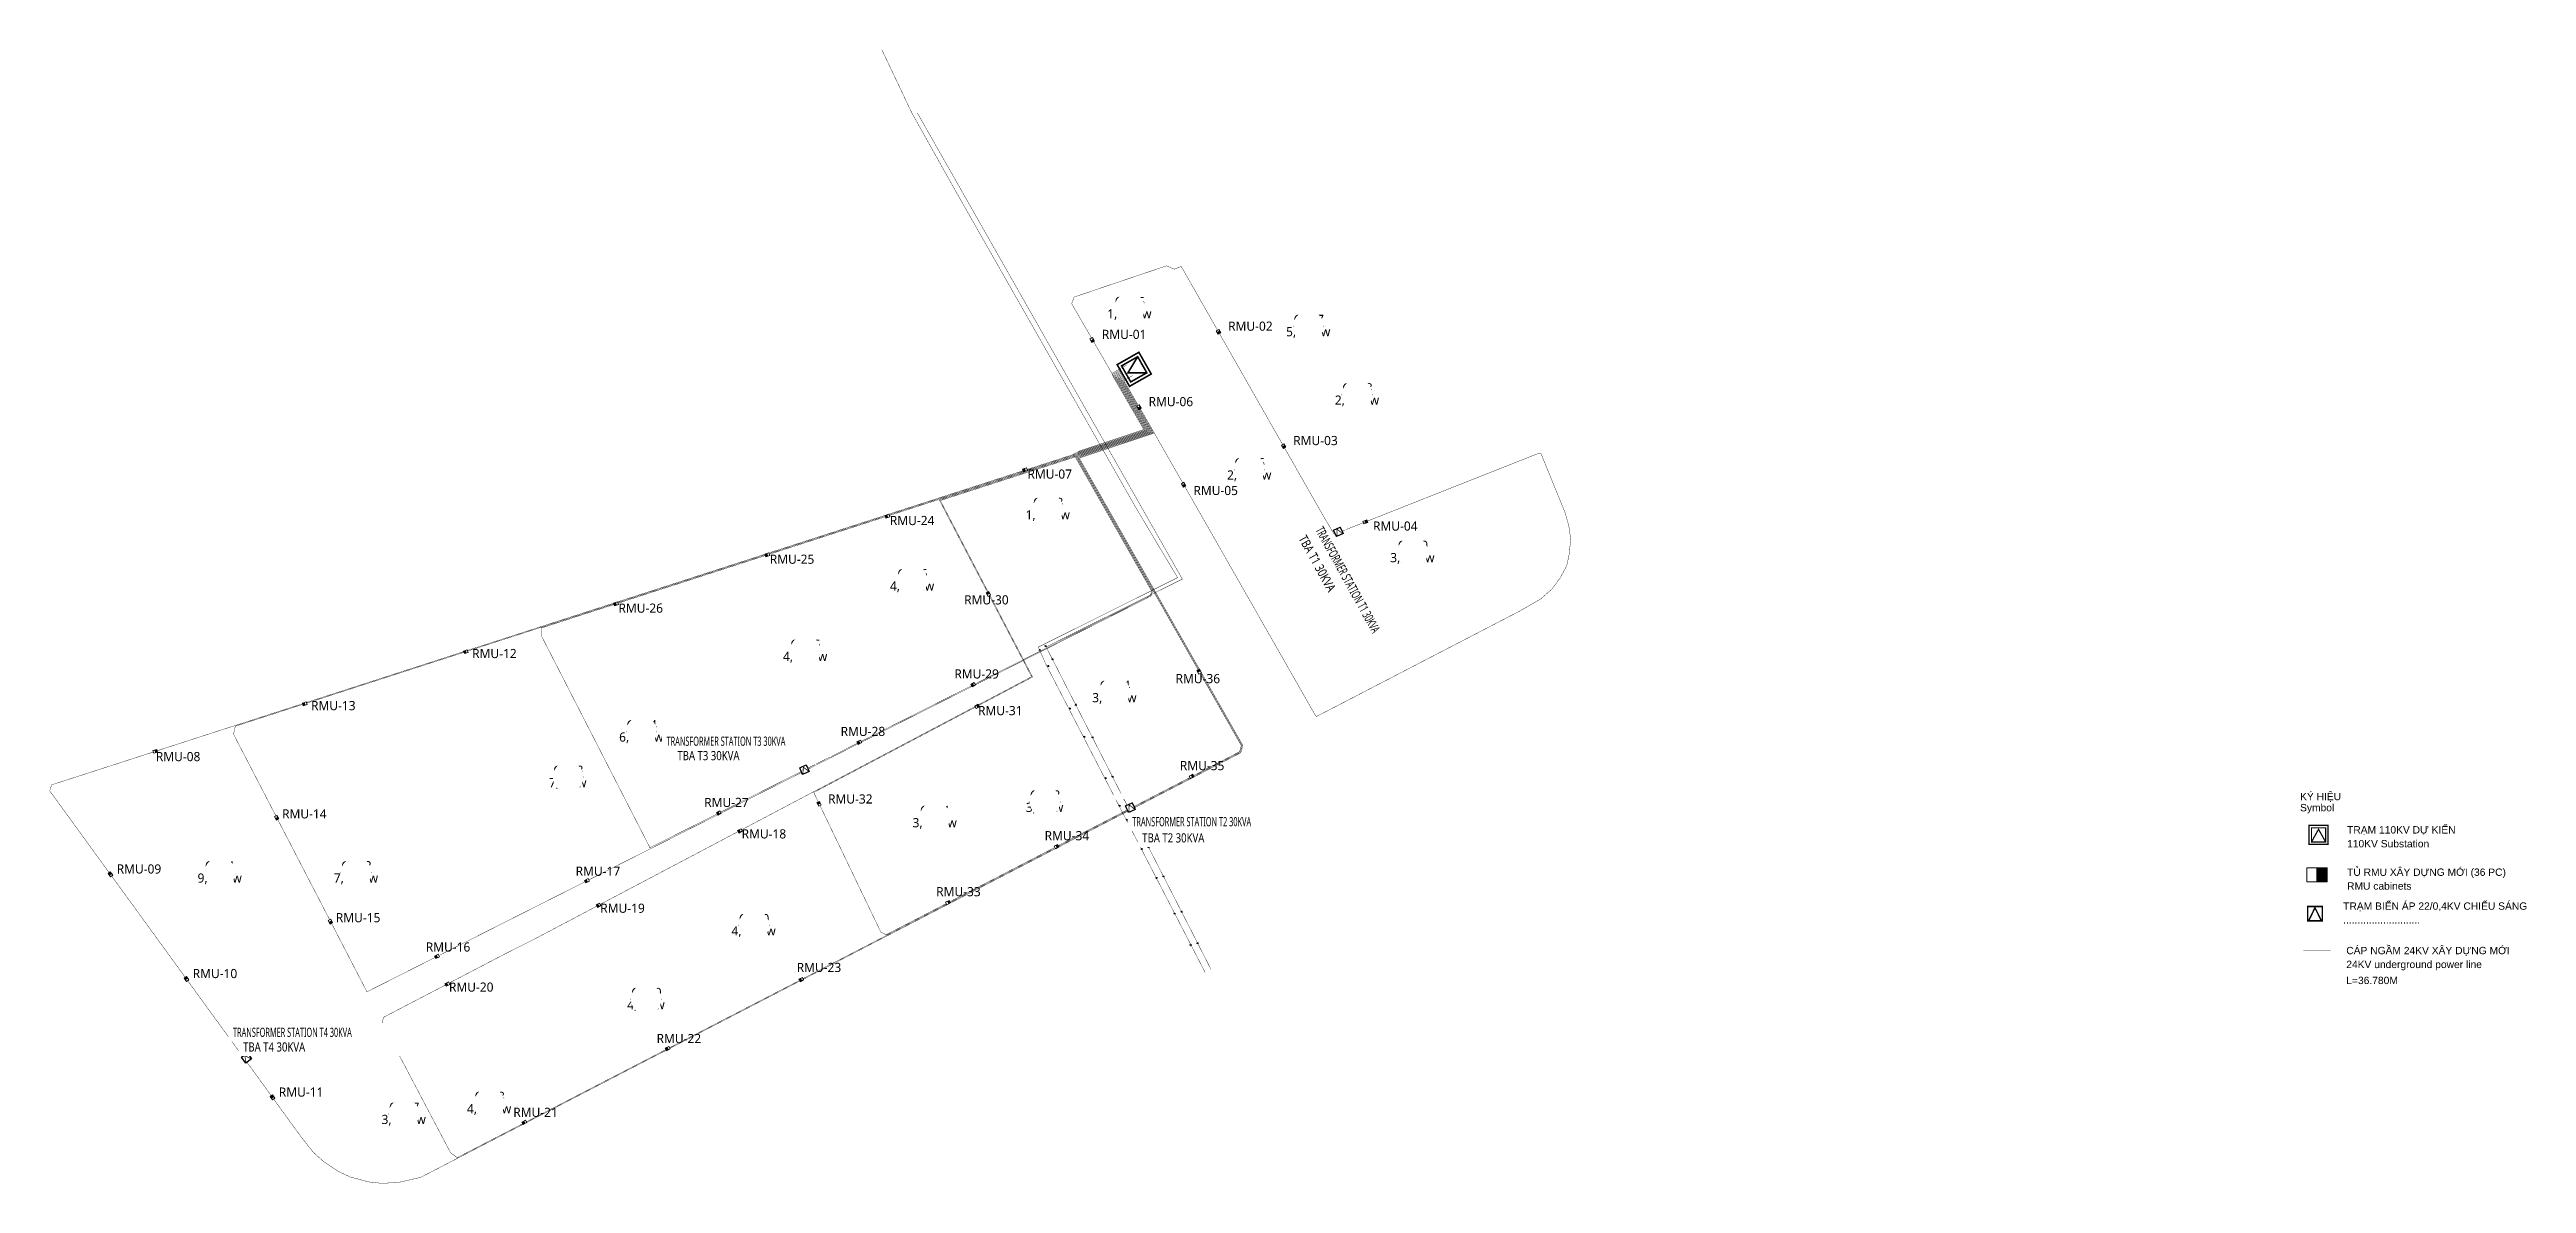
# Model space of a CAD drawing. Extents: x 391676 to 411044, y 2302576 to 2306330.
# Drawn here: x 404295 to 411044, y 2303239 to 2306330 of the extents above; entities that cross this region are included whole.
import ezdxf
from ezdxf.enums import TextEntityAlignment as Align

# ---------------------------------------------------------------- set-up
doc = ezdxf.new("R2010")
doc.units = 0
doc.header["$LTSCALE"] = 5
doc.header["$MEASUREMENT"] = 0
doc.layers.get('0').update_dxf_attribs({"linetype": 'CONTINUOUS', "lineweight": 5})
for name, color, linetype, lineweight in [('!CD-110KV', 210, 'CONTINUOUS', 70), ('1.1 Diem', 220, 'CONTINUOUS', 35), ('@ dg dien', 30, 'CONTINUOUS', 5), ('@-TEXT', 7, 'CONTINUOUS', 5), ('Ki hieu', 7, 'CONTINUOUS', 5), ('phancach', 92, 'CONTINUOUS', 5)]:
    doc.layers.add(name, color=color, linetype=linetype, lineweight=lineweight)
for name, color, linetype in [('@ 35kV cai tao', 1, 'CONTINUOUS'), ('@ dien text', 7, 'CONTINUOUS'), ('@ Dien trung the', 1, 'CONTINUOUS'), ('Cap dien 22kV', 1, 'CONTINUOUS'), ('DIAVAT', 9, 'CONTINUOUS')]:
    doc.layers.add(name, color=color, linetype=linetype)
doc.styles.add('ARIAL', font='arial.ttf', dxfattribs={"height": 5})
doc.styles.add('ARIAL ITALIC', font='arialbi.ttf', dxfattribs={"width": 0.8})
doc.styles.add('binh1', font='VHARIALB.TTF')
doc.styles.add('DUY', font='VHARIALB.TTF')
doc.styles.add('SDD', font='segoeuil.ttf')
doc.styles.add('VNS', font='VHARIAL.TTF', dxfattribs={"height": 4})
doc.linetypes.add('!cap dien110kv', pattern='A,0.5,-0.1,["110kv",DUY,S=0.1,R=0,X=-0.05,Y=-0.05],-0.5', length=1.1)
doc.linetypes.add('123', pattern='A,101.611294,-13.565324,12.243874,-10.782094,12.243874,-11.659162,76.152923,-5.231221,["//",binh1,S=32,R=0,X=0,Y=-15.708224],-29.886596,76.702552', length=350.078914)
doc.linetypes.add('22KV', pattern='A,21.205876,-2.225318,["22kV",ARIAL ITALIC,S=4.969324,R=0,X=0,Y=-1.830806],-16.080623,21.205876,0', length=60.717693)
doc.linetypes.add('35kV_LINE', pattern='A,0.5,-0.2,["35kV",Standard,S=0.1,R=0,X=-0.1,Y=-0.05],-0.35', length=1.05)

msp = doc.modelspace()

# ---------------------------------------------------------------- texts
at = {"layer": '@ dien text'}
for s, height, style, p in [('RMU-02', 25, 'SDD', (407506.2, 2305563.5)), ('RMU-03', 25, 'SDD', (407683.6, 2305251.8)), ('ký hiÖu', 20, 'VNS', (410426.8, 2304284)), ('tr¹m 110kv dù kiÕn', 20, 'VNS', (410554.9, 2304193.3)), ('Tñ rmu x©y dùng míi (36 pc)', 20, 'VNS', (410554.9, 2304077.9)), ('Tr¹m biÕn ¸p 22/0,4kV chiÕu s¸ng', 20, 'VNS', (410544.2, 2303985.5)), ('C¸p ngÇm 24kV x©y dùng míi', 20, 'VNS', (410552.7, 2303864.3)), ('l=36.780m', 20, 'VNS', (410552.7, 2303782.9))]:
    msp.add_text(s, height=height, dxfattribs=dict(at, style=style)).set_placement(p)
at = {"layer": '@-TEXT', "color": 252, "ltscale": 2, "style": 'ARIAL'}
for s, p in [('110KV Substation', (410554.9, 2304155.5)), ('RMU cabinets', (410554.9, 2304040.2)), ('...........................', (410544.2, 2303947.8)), ('24KV underground power line', (410552.7, 2303826.5))]:
    msp.add_text(s, height=20, dxfattribs=at).set_placement(p)

# ---------------------------------------------------------------- blocks, each defined once
blk = doc.blocks.new('HCT')
at = {"layer": 'DIAVAT', "color": 1, "linetype": 'Continuous'}
for p, q in [((0, 0), (2.4, 1.7)), ((0, 0), (2.4, -1.7)), ((1.4, 0), (3.8, 1.7)), ((1.4, 0), (3.8, -1.7))]:
    blk.add_line(p, q, dxfattribs=at)
blk = doc.blocks.new('t110kv')
blk.add_wipeout([(-32.4, 64.8), (32.4, 64.8), (32.4, 0), (-32.4, 0)])
at = {"ltscale": 0.5, "const_width": 4.21, "flags": 128}
for points in [[(-32.4, 64.8), (32.4, 64.8), (32.4, 0), (-32.4, 0)], [(-24, 56.4), (24, 56.4), (24, 8.4), (-24, 8.4)]]:
    blk.add_lwpolyline(points, close=True, dxfattribs=at)
blk.add_lwpolyline([(-24, 8.4), (0, 51.2), (24, 8.4)], dxfattribs=at)
blk = doc.blocks.new('RMU1')
at = {"color": 1}
blk.add_wipeout([(405634.6, 2303653.4), (405634.6, 2303661), (405645.6, 2303661), (405645.6, 2303653.4)], dxfattribs=at).dxf.layer = 'phancach'
at = {"layer": 'phancach', "ltscale": 2}
blk.add_hatch(color=1, dxfattribs=at).paths.add_polyline_path([(405634.6, 2303661), (405634.6, 2303653.4), (405640.1, 2303653.4), (405640.1, 2303661)])
at = {"layer": 'phancach', "color": 1, "ltscale": 2}
blk.add_line((405640.1, 2303661), (405640.1, 2303653.4), dxfattribs=at)
blk.add_lwpolyline([(405634.6, 2303661), (405645.6, 2303661), (405645.6, 2303653.4), (405634.6, 2303653.4)], close=True, dxfattribs=at)
blk = doc.blocks.new('tdk')
at = {"const_width": 3.09}
blk.add_lwpolyline([(-15.5, 6.4), (15.4, 6.4), (15.4, 37.3), (-15.5, 37.3)], close=True, dxfattribs=at)
blk.add_lwpolyline([(-15.5, 37.3), (15.4, 37.3), (15.4, 6.4), (-15.5, 6.4)], close=True)
blk.add_lwpolyline([(-13.7, 6.4), (-0.1, 34.5), (13.8, 6.4)], dxfattribs=at)
blk.add_wipeout([(-15.5, 37.3), (15.4, 37.3), (15.4, 6.4), (-15.5, 6.4)])
blk.add_lwpolyline([(-15.5, 6.4), (15.4, 6.4), (15.4, 37.3), (-15.5, 37.3)], close=True, dxfattribs=at)
blk.add_lwpolyline([(-15.5, 37.3), (15.4, 37.3), (15.4, 6.4), (-15.5, 6.4)], close=True)
blk.add_lwpolyline([(-13.7, 6.4), (-0.1, 34.5), (13.8, 6.4)], dxfattribs=at)

# ---------------------------------------------------------------- linework, layer by layer
at = {"layer": 'Cap dien 22kV', "linetype": '22KV', "ltscale": 0.2, "const_width": 1, "flags": 128}
for points in [[(407100.9, 2305235.6), (407081.8, 2305225.4), (404300.7, 2304325.8), (404295.7, 2304309.4), (404899.2, 2303478.8), (404951, 2303406.9), (404984.8, 2303361), (405013.4, 2303324.9), (405039.5, 2303301.1), (405082.8, 2303271.9), (405115.1, 2303257), (405164.3, 2303243.8), (405200, 2303240), (405245.2, 2303242.1), (405297.3, 2303254.1), (405307, 2303256.5), (407540.6, 2304413.2), (407546.5, 2304433.2), (407101.1, 2305215.5), (407107.2, 2305218.7), (407303.3, 2305284.1), (407219.1, 2305429.2), (407244.7, 2305444.3)], [(407232.6, 2305465), (407193.2, 2305441.9), (407279.6, 2305293), (407101.7, 2305233.7), (407082.6, 2305223.6), (404801.1, 2304485.6), (404796.6, 2304463.8), (405160, 2303761.8), (407285.8, 2304835.1), (407296.1, 2304840.9), (407300.2, 2304853.6), (407092.9, 2305217.9), (407104.8, 2305224.2), (407294.4, 2305287.4), (407209.4, 2305434), (407240.2, 2305452)], [(407243.2, 2305446.9), (407215.8, 2305430.8), (407300.3, 2305285.2), (407106.4, 2305220.6), (407098.4, 2305216.3), (407544.3, 2304432.8), (407538.9, 2304414.6), (405405.8, 2303309.9), (405387.7, 2303323.4), (405201.7, 2303676.6), (405204.9, 2303692.2), (405538.9, 2303866.6), (405616.6, 2303905.7), (406970.8, 2304620.6), (406719.4, 2305101.9), (407084.2, 2305219.9), (407103.2, 2305230), (407285.5, 2305290.8), (407199.7, 2305438.7), (407235.6, 2305459.8)], [(407238.6, 2305454.6), (407206.1, 2305435.6), (407291.5, 2305288.6), (407104, 2305226.1), (407090.1, 2305218.7), (407297.9, 2304853.7), (407294.5, 2304842.2), (407284.8, 2304836.8), (405931, 2304154.5), (405635.4, 2304731.8), (405635.6, 2304753.5), (407083.4, 2305221.7), (407102.5, 2305231.9), (407282.6, 2305291.9), (407196.4, 2305440.3), (407234.1, 2305462.4)], [(407100.9, 2305235.6), (407276.6, 2305294.2), (407190, 2305443.5), (407231.1, 2305467.6)], [(406720, 2305100), (406720.3, 2305100.1)], [(406721.2, 2305102.8), (406721.5, 2305102.2)], [(410435.8, 2303874.4), (410510.1, 2303874.4)]]:
    msp.add_lwpolyline(points, dxfattribs=at)
at = {"layer": 'Cap dien 22kV', "color": 2, "linetype": '22KV', "ltscale": 0.2, "const_width": 1, "flags": 128}
msp.add_lwpolyline([(407237.1, 2305457.2), (407202.9, 2305437.2), (407288.5, 2305289.7), (407104, 2305228.2), (407085, 2305218), (406722.3, 2305100.7), (406973.5, 2304619.8), (406377.2, 2304305), (406559.9, 2303924.9), (406574, 2303917.2), (407537.2, 2304416), (407542.1, 2304432.7), (407095.6, 2305217.1), (407105.6, 2305222.4), (407297.4, 2305286.3), (407212.6, 2305432.4), (407241.7, 2305449.5)], dxfattribs=at)

# ---------------------------------------------------------------- block references
at = {"layer": '@ 35kV cai tao', "linetype": 'Continuous', "lineweight": -2, "xscale": 0.7999999999883585, "yscale": 0.7999999999883585, "zscale": 1.049999999999999}
msp.add_blockref('t110kv', (410477.1, 2304163.7), dxfattribs=at)
at = {"layer": '@ dg dien'}
for p, rotation in [((406994.3, 2304691.9), 117.0274477249846), ((407010.5, 2304702.4, 8), 117.2585608084998), ((407010.5, 2304702.4, 4.3), 117.2585608084998), ((407028.8, 2304666.8, 4.3), 117.2585608084998), ((407017.3, 2304647.6), 117.0274477249846), ((407076.4, 2304532), 117.0274477249846), ((407092.5, 2304542.1, 4.3), 117.3823903327194), ((407115.8, 2304455.2), 117.3823903327194), ((407138.3, 2304453.3, 8), 116.9932952492404), ((407138.3, 2304453.3, 4.3), 116.9932952492404), ((407173.6, 2304342.1), 117.3823903327197), ((407192.8, 2304346.3, 4.3), 117.0362671010428), ((407211.9, 2304267.2), 117.3823903327197), ((407224.2, 2304284.7, 4.3), 117.0362671010428), ((407231.7, 2304228.6), 117.0274477249832), ((407250.4, 2304233.3, 4.3), 117.0362671010428), ((407272.2, 2304149.1), 117.0274477249832), ((407291, 2304153.8, 4.3), 117.0362671010428), ((407312.4, 2304070.2), 117.0274477249832), ((407331.2, 2304074.9, 4.3), 117.0362671010428), ((407361.8, 2303973.3), 117.0274477249832), ((407380.6, 2303978, 4.3), 117.0362671010428), ((407405.6, 2303887.5), 117.0274477249832), ((407424.3, 2303892.2, 4.3), 117.0362671010428)]:
    msp.add_blockref('HCT', p, dxfattribs=dict(at, rotation=rotation))
at = {"layer": '@ Dien trung the', "linetype": '123', "ltscale": 0.2, "xscale": 1.28000000002794, "yscale": 1.28000000002794, "zscale": 1.28000000002794}
msp.add_blockref('tdk', (410467.5, 2303946.8), dxfattribs=at)
at = {"layer": 'phancach', "xscale": 5.069999999730499, "yscale": 5.069999999730499, "zscale": 5.069999999730499, "rotation": 180}
msp.add_blockref('RMU1', (2467068, 13983622.8), dxfattribs=at)

msp.set_redraw_order([(e.dxf.handle, doc.entitydb.next_handle()) for e in msp.query("TEXT MTEXT ATTDEF DIMENSION ARC_DIMENSION")])  # texts and dimensions are drawn at this point

# ---------------------------------------------------------------- wipeouts: each hides what was drawn before it
at = {"color": 1, "linetype": 'Continuous'}
for points in [[(407279.7, 2305626.7), (407278.4, 2305616.3), (407274.6, 2305606.7), (407270.1, 2305600), (407264.7, 2305594.6), (407257.5, 2305589.8), (407248, 2305586.1), (407238, 2305584.9), (407223.9, 2305587.4), (407215, 2305591.8), (407208.1, 2305597.5), (407201.6, 2305606.2), (407198.5, 2305613.2), (407196.5, 2305622.2), (407196.2, 2305626.7), (407197.4, 2305636.4), (407200.3, 2305644.6), (407205.2, 2305652.4), (407211.6, 2305659), (407219.5, 2305664.1), (407227.5, 2305667.1), (407238, 2305668.4), (407248.2, 2305667.1), (407257.4, 2305663.6), (407264.6, 2305658.8), (407271, 2305652.1), (407275.4, 2305645.1), (407278.4, 2305637)], [(407767, 2305577.7), (407765.6, 2305567.3), (407761.9, 2305557.7), (407757.4, 2305551), (407752, 2305545.6), (407744.7, 2305540.8), (407735.2, 2305537.2), (407725.2, 2305535.9), (407711.1, 2305538.4), (407702.3, 2305542.8), (407695.3, 2305548.5), (407688.9, 2305557.2), (407685.7, 2305564.2), (407683.7, 2305573.2), (407683.5, 2305577.7), (407684.7, 2305587.4), (407687.6, 2305595.6), (407692.4, 2305603.5), (407698.8, 2305610), (407706.7, 2305615.1), (407714.8, 2305618.1), (407725.2, 2305619.4), (407735.5, 2305618.1), (407744.6, 2305614.6), (407751.9, 2305609.8), (407758.3, 2305603.2), (407762.7, 2305596.1), (407765.7, 2305588)], [(407899.7, 2305391.1), (407898.4, 2305380.7), (407894.6, 2305371.1), (407890.1, 2305364.5), (407884.8, 2305359.1), (407877.5, 2305354.2), (407868, 2305350.6), (407858, 2305349.4), (407843.9, 2305351.8), (407835.1, 2305356.3), (407828.1, 2305362), (407821.6, 2305370.7), (407818.5, 2305377.7), (407816.5, 2305386.7), (407816.3, 2305391.1), (407817.4, 2305400.8), (407820.3, 2305409.1), (407825.2, 2305416.9), (407831.6, 2305423.4), (407839.5, 2305428.5), (407847.5, 2305431.5), (407858, 2305432.9), (407868.3, 2305431.6), (407877.4, 2305428.1), (407884.7, 2305423.2), (407891, 2305416.6), (407895.4, 2305409.5), (407898.4, 2305401.5)], [(408050.8, 2304962), (408049.5, 2304951.6), (408045.7, 2304942), (408041.2, 2304935.4), (408035.8, 2304930), (408028.6, 2304925.1), (408019.1, 2304921.5), (408009.1, 2304920.2), (407995, 2304922.7), (407986.1, 2304927.1), (407979.2, 2304932.9), (407972.7, 2304941.5), (407969.6, 2304948.6), (407967.6, 2304957.5), (407967.3, 2304962), (407968.5, 2304971.7), (407971.4, 2304979.9), (407976.3, 2304987.8), (407982.7, 2304994.3), (407990.6, 2304999.4), (407998.6, 2305002.4), (408009.1, 2305003.7), (408019.3, 2305002.4), (408028.4, 2304998.9), (408035.7, 2304994.1), (408042.1, 2304987.5), (408046.5, 2304980.4), (408049.5, 2304972.4)]]:
    msp.add_wipeout(points, dxfattribs=at).dxf.layer = '@ dien text'

# ---------------------------------------------------------------- next in the draw order: linework, layer by layer
at = {"layer": '@ dien text', "color": 1, "linetype": 'Continuous'}
for p, q in [((407196.3, 2305625.2), (407279.5, 2305625.2)), ((407683.6, 2305576.2), (407766.8, 2305576.2)), ((407816.3, 2305389.7), (407899.5, 2305389.7)), ((407967.4, 2304960.5), (408050.6, 2304960.5))]:
    msp.add_line(p, q, dxfattribs=at)

# ---------------------------------------------------------------- next in the draw order: block references
at = {"layer": '@ 35kV cai tao', "linetype": 'Continuous', "lineweight": -2, "xscale": -1.04999999996825, "yscale": 1.050000000042923, "zscale": 1.049999999930151, "rotation": 119.6502365204409}
msp.add_blockref('t110kv', (407279.9, 2305475.2), dxfattribs=at)
at = {"layer": '@ Dien trung the', "linetype": '123', "ltscale": 0.2}
for p, xscale, yscale, zscale, rotation in [((406357.7, 2304354.4), 0.6399999999448777, 0.6399999999448777, 0.6399999999448777, 23.98055400195298), ((404840.1, 2303570.3), 0.6400000001156099, 0.6400000001156099, 0.6400000001156099, 35.98548686370003)]:
    msp.add_blockref('tdk', p, dxfattribs=dict(at, xscale=xscale, yscale=yscale, zscale=zscale, rotation=rotation))
at = {"layer": 'phancach'}
for p, rotation in [((2610171.9, 3092661.8), 119.6502072723304), ((2610349.3, 3092350.1), 119.6502072723304), ((783680.4, -3377.2), 19.254806722164), ((783305.5, -3503.8), 19.25480672216444), ((782978.4, -3609.2), 19.25480672216444), ((782566.1, -3742.5), 19.25480672216521), ((-1824927.3, 1604462.7), 297.4096084613462), ((782156.8, -3872.8), 19.25480672216674), ((1107194.9, 72818.6), 27.40960846284103), ((-1795264.7, 1517533.3), 299.6502072716999), ((781717.9, -4014.8), 19.25480672216674), ((-293560.8, 4536319.8), 207.4096084586594), ((84858.2, 4621561.2), 197.8427675451877), ((1106885, 72661.8), 27.40960846284103), ((-292976.3, 4536129.2), 207.4096084586603), ((-1825388.4, 1603890.9), 297.4096084586589), ((2629482.2, 3027199.9), 117.9902419902318), ((1106502, 72468.8), 27.40960846284023), ((1106559.3, 72420.1), 27.40960846284103), ((-293344.7, 4535938.1), 207.4096084586603), ((-1696380, 1275564.7), 306.0717404917341), ((1106142.6, 72284.3), 27.40960846284103), ((1106174.1, 72217.6), 27.40960846284103), ((-293640.2, 4535785.6), 207.4096084586603), ((2629628.7, 3026916.9), 117.9902419902318), ((1105734.2, 72077.9), 27.40960846284024), ((-1696172.9, 1275279.7), 306.071740491734), ((1105762, 72002.6), 27.40960846284103), ((1106726.4, 72015), 27.40960846284248), ((1106362.8, 71826.7), 27.40960846284248), ((-1695938.2, 1274956.7), 306.071740491734)]:
    msp.add_blockref('RMU1', p, dxfattribs=dict(at, rotation=rotation))

# ---------------------------------------------------------------- next in the draw order: texts
at = {"layer": '@ dien text', "linetype": 'Continuous', "ltscale": 2, "style": 'SDD'}
for s, p in [('1,28mw', (407237.2, 2305609.9)), ('CN15', (407238.6, 2305643.4)), ('CN17', (407725.9, 2305594.4)), ('5,75mw', (407724.5, 2305560.9)), ('CN18', (407858.6, 2305407.9)), ('2,36mw', (407857.3, 2305374.4)), ('3,28mw', (408008.3, 2304945.2)), ('CN19', (408009.7, 2304978.7))]:
    msp.add_text(s, height=25, dxfattribs=at).set_placement(p, align=Align.MIDDLE_CENTER)
at = {"layer": '@ dien text', "style": 'SDD'}
msp.add_text('RMU-04', height=25, dxfattribs=at).set_placement((407901, 2305018.7))
at = {"layer": 'Ki hieu', "color": 8, "ltscale": 2, "style": 'ARIAL'}
msp.add_text('Symbol', height=20, dxfattribs=at).set_placement((410426.7, 2304253.9))

# ---------------------------------------------------------------- next in the draw order: wipeouts: each hides what was drawn before it
at = {"color": 1, "linetype": 'Continuous'}
for points in [[(407606.1, 2305187.1), (407604.8, 2305176.7), (407601, 2305167.2), (407596.5, 2305160.5), (407591.2, 2305155.1), (407583.9, 2305150.2), (407574.4, 2305146.6), (407564.4, 2305145.4), (407550.3, 2305147.9), (407541.5, 2305152.3), (407534.5, 2305158), (407528, 2305166.7), (407524.9, 2305173.7), (407522.9, 2305182.7), (407522.7, 2305187.1), (407523.8, 2305196.9), (407526.7, 2305205.1), (407531.6, 2305212.9), (407538, 2305219.5), (407545.9, 2305224.5), (407553.9, 2305227.5), (407564.4, 2305228.9), (407574.7, 2305227.6), (407583.8, 2305224.1), (407591, 2305219.3), (407597.4, 2305212.6), (407601.8, 2305205.6), (407604.8, 2305197.5)], [(407057.2, 2305078.8), (407055.9, 2305068.4), (407052.1, 2305058.8), (407047.6, 2305052.1), (407042.2, 2305046.7), (407035, 2305041.9), (407025.5, 2305038.3), (407015.5, 2305037), (407001.4, 2305039.5), (406992.6, 2305043.9), (406985.6, 2305049.6), (406979.1, 2305058.3), (406976, 2305065.3), (406974, 2305074.3), (406973.8, 2305078.8), (406974.9, 2305088.5), (406977.8, 2305096.7), (406982.7, 2305104.6), (406989.1, 2305111.1), (406997, 2305116.2), (407005, 2305119.2), (407015.5, 2305120.5), (407025.7, 2305119.2), (407034.9, 2305115.7), (407042.1, 2305110.9), (407048.5, 2305104.3), (407052.9, 2305097.2), (407055.9, 2305089.1)], [(406687.5, 2304884.6), (406686.2, 2304874.2), (406682.4, 2304864.6), (406677.9, 2304857.9), (406672.5, 2304852.5), (406665.3, 2304847.7), (406655.8, 2304844.1), (406645.8, 2304842.8), (406631.7, 2304845.3), (406622.9, 2304849.7), (406615.9, 2304855.4), (406609.4, 2304864.1), (406606.3, 2304871.1), (406604.3, 2304880.1), (406604.1, 2304884.6), (406605.2, 2304894.3), (406608.1, 2304902.5), (406613, 2304910.4), (406619.4, 2304916.9), (406627.3, 2304922), (406635.3, 2304925), (406645.8, 2304926.3), (406656.1, 2304925), (406665.2, 2304921.5), (406672.4, 2304916.7), (406678.8, 2304910.1), (406683.2, 2304903), (406686.2, 2304894.9)], [(406396.2, 2304692.5), (406394.9, 2304682.1), (406391.1, 2304672.5), (406386.6, 2304665.9), (406381.3, 2304660.5), (406374, 2304655.6), (406364.5, 2304652), (406354.5, 2304650.8), (406340.4, 2304653.2), (406331.6, 2304657.7), (406324.6, 2304663.4), (406318.1, 2304672.1), (406315, 2304679.1), (406313, 2304688.1), (406312.8, 2304692.5), (406313.9, 2304702.3), (406316.8, 2304710.5), (406321.7, 2304718.3), (406328.1, 2304724.8), (406336, 2304729.9), (406344, 2304732.9), (406354.5, 2304734.3), (406364.8, 2304733), (406373.9, 2304729.5), (406381.1, 2304724.6), (406387.5, 2304718), (406391.9, 2304711), (406394.9, 2304702.9)], [(407238.9, 2304580.2), (407237.6, 2304569.8), (407233.8, 2304560.3), (407229.3, 2304553.6), (407223.9, 2304548.2), (407216.7, 2304543.3), (407207.2, 2304539.7), (407197.2, 2304538.5), (407183.1, 2304541), (407174.2, 2304545.4), (407167.3, 2304551.1), (407160.8, 2304559.8), (407157.7, 2304566.8), (407155.7, 2304575.8), (407155.4, 2304580.2), (407156.6, 2304590), (407159.5, 2304598.2), (407164.4, 2304606), (407170.8, 2304612.5), (407178.7, 2304617.6), (407186.7, 2304620.6), (407197.2, 2304622), (407207.4, 2304620.7), (407216.5, 2304617.2), (407223.8, 2304612.3), (407230.2, 2304605.7), (407234.6, 2304598.7), (407237.6, 2304590.6)], [(405949.8, 2304472.9), (405948.5, 2304462.5), (405944.7, 2304453), (405940.2, 2304446.3), (405934.9, 2304440.9), (405927.6, 2304436), (405918.1, 2304432.4), (405908.1, 2304431.2), (405894, 2304433.7), (405885.2, 2304438.1), (405878.2, 2304443.8), (405871.7, 2304452.5), (405868.6, 2304459.5), (405866.6, 2304468.5), (405866.4, 2304472.9), (405867.5, 2304482.7), (405870.4, 2304490.9), (405875.3, 2304498.7), (405881.7, 2304505.3), (405889.6, 2304510.3), (405897.6, 2304513.3), (405908.1, 2304514.7), (405918.4, 2304513.4), (405927.5, 2304509.9), (405934.8, 2304505.1), (405941.1, 2304498.4), (405945.6, 2304491.4), (405948.5, 2304483.3)], [(405749.7, 2304348.8), (405748.4, 2304338.4), (405744.6, 2304328.8), (405740.1, 2304322.1), (405734.7, 2304316.7), (405727.4, 2304311.9), (405718, 2304308.3), (405707.9, 2304307), (405693.9, 2304309.5), (405685, 2304313.9), (405678.1, 2304319.6), (405671.6, 2304328.3), (405668.4, 2304335.3), (405666.5, 2304344.3), (405666.2, 2304348.8), (405667.4, 2304358.5), (405670.3, 2304366.7), (405675.1, 2304374.6), (405681.5, 2304381.1), (405689.4, 2304386.2), (405697.5, 2304389.2), (405707.9, 2304390.5), (405718.2, 2304389.2), (405727.3, 2304385.7), (405734.6, 2304380.9), (405741, 2304374.3), (405745.4, 2304367.2), (405748.4, 2304359.1)], [(406749.3, 2304239.5), (406747.9, 2304229.2), (406744.2, 2304219.6), (406739.7, 2304212.9), (406734.3, 2304207.5), (406727, 2304202.6), (406717.5, 2304199), (406707.5, 2304197.8), (406693.4, 2304200.3), (406684.6, 2304204.7), (406677.6, 2304210.4), (406671.2, 2304219.1), (406668, 2304226.1), (406666, 2304235.1), (406665.8, 2304239.5), (406666.9, 2304249.3), (406669.9, 2304257.5), (406674.7, 2304265.3), (406681.1, 2304271.9), (406689, 2304277), (406697.1, 2304279.9), (406707.5, 2304281.3), (406717.8, 2304280), (406726.9, 2304276.5), (406734.2, 2304271.7), (406740.6, 2304265), (406745, 2304258), (406747.9, 2304249.9)], [(407048.8, 2304281.4), (407047.5, 2304271), (407043.7, 2304261.4), (407039.2, 2304254.8), (407033.8, 2304249.4), (407026.6, 2304244.5), (407017.1, 2304240.9), (407007.1, 2304239.7), (406993, 2304242.1), (406984.1, 2304246.6), (406977.2, 2304252.3), (406970.7, 2304261), (406967.6, 2304268), (406965.6, 2304277), (406965.3, 2304281.4), (406966.5, 2304291.1), (406969.4, 2304299.4), (406974.3, 2304307.2), (406980.7, 2304313.7), (406988.6, 2304318.8), (406996.6, 2304321.8), (407007.1, 2304323.2), (407017.3, 2304321.9), (407026.5, 2304318.4), (407033.7, 2304313.5), (407040.1, 2304306.9), (407044.5, 2304299.9), (407047.5, 2304291.8)], [(404801.2, 2304088.7), (404799.8, 2304078.3), (404796.1, 2304068.7), (404791.6, 2304062), (404786.2, 2304056.6), (404778.9, 2304051.8), (404769.4, 2304048.2), (404759.4, 2304046.9), (404745.3, 2304049.4), (404736.5, 2304053.8), (404729.5, 2304059.5), (404723, 2304068.2), (404719.9, 2304075.2), (404717.9, 2304084.2), (404717.7, 2304088.7), (404718.8, 2304098.4), (404721.8, 2304106.6), (404726.6, 2304114.5), (404733, 2304121), (404740.9, 2304126.1), (404748.9, 2304129.1), (404759.4, 2304130.4), (404769.7, 2304129.1), (404778.8, 2304125.6), (404786.1, 2304120.8), (404792.5, 2304114.2), (404796.9, 2304107.1), (404799.8, 2304099)], [(405172.4, 2304088.7), (405171.1, 2304078.3), (405167.3, 2304068.7), (405162.8, 2304062), (405157.4, 2304056.6), (405150.1, 2304051.8), (405140.7, 2304048.2), (405130.6, 2304046.9), (405116.6, 2304049.4), (405107.7, 2304053.8), (405100.8, 2304059.5), (405094.3, 2304068.2), (405091.1, 2304075.2), (405089.2, 2304084.2), (405088.9, 2304088.7), (405090.1, 2304098.4), (405093, 2304106.6), (405097.8, 2304114.5), (405104.2, 2304121), (405112.1, 2304126.1), (405120.2, 2304129.1), (405130.6, 2304130.4), (405140.9, 2304129.1), (405150, 2304125.6), (405157.3, 2304120.8), (405163.7, 2304114.2), (405168.1, 2304107.1), (405171.1, 2304099)], [(406255.8, 2303944.7), (406254.5, 2303934.3), (406250.7, 2303924.7), (406246.2, 2303918.1), (406240.8, 2303912.7), (406233.6, 2303907.8), (406224.1, 2303904.2), (406214.1, 2303903), (406200, 2303905.4), (406191.2, 2303909.9), (406184.2, 2303915.6), (406177.7, 2303924.3), (406174.6, 2303931.3), (406172.6, 2303940.3), (406172.4, 2303944.7), (406173.5, 2303954.4), (406176.4, 2303962.7), (406181.3, 2303970.5), (406187.7, 2303977), (406195.6, 2303982.1), (406203.6, 2303985.1), (406214.1, 2303986.4), (406224.4, 2303985.2), (406233.5, 2303981.7), (406240.7, 2303976.8), (406247.1, 2303970.2), (406251.5, 2303963.1), (406254.5, 2303955.1)], [(405962.5, 2303743.3), (405961.2, 2303732.9), (405957.4, 2303723.3), (405952.9, 2303716.7), (405947.5, 2303711.3), (405940.3, 2303706.4), (405930.8, 2303702.8), (405920.8, 2303701.6), (405906.7, 2303704), (405897.8, 2303708.4), (405890.9, 2303714.2), (405884.4, 2303722.9), (405881.3, 2303729.9), (405879.3, 2303738.9), (405879, 2303743.3), (405880.2, 2303753), (405883.1, 2303761.3), (405888, 2303769.1), (405894.4, 2303775.6), (405902.3, 2303780.7), (405910.3, 2303783.7), (405920.8, 2303785), (405931, 2303783.8), (405940.2, 2303780.3), (405947.4, 2303775.4), (405953.8, 2303768.8), (405958.2, 2303761.7), (405961.2, 2303753.7)], [(405302.5, 2303430.8), (405301.1, 2303420.4), (405297.4, 2303410.8), (405292.9, 2303404.1), (405287.5, 2303398.7), (405280.2, 2303393.9), (405270.7, 2303390.2), (405260.7, 2303389), (405246.6, 2303391.5), (405237.8, 2303395.9), (405230.8, 2303401.6), (405224.4, 2303410.3), (405221.2, 2303417.3), (405219.2, 2303426.3), (405219, 2303430.8), (405220.1, 2303440.5), (405223.1, 2303448.7), (405227.9, 2303456.5), (405234.3, 2303463.1), (405242.2, 2303468.2), (405250.3, 2303471.1), (405260.7, 2303472.5), (405271, 2303471.2), (405280.1, 2303467.7), (405287.4, 2303462.9), (405293.8, 2303456.2), (405298.2, 2303449.2), (405301.1, 2303441.1)], [(405535.3, 2303460), (405534, 2303449.6), (405530.2, 2303440.1), (405525.7, 2303433.4), (405520.3, 2303428), (405513, 2303423.1), (405503.6, 2303419.5), (405493.6, 2303418.3), (405479.5, 2303420.8), (405470.6, 2303425.2), (405463.7, 2303430.9), (405457.2, 2303439.6), (405454, 2303446.6), (405452.1, 2303455.6), (405451.8, 2303460), (405453, 2303469.8), (405455.9, 2303478), (405460.7, 2303485.8), (405467.1, 2303492.4), (405475.1, 2303497.4), (405483.1, 2303500.4), (405493.6, 2303501.8), (405503.8, 2303500.5), (405512.9, 2303497), (405520.2, 2303492.2), (405526.6, 2303485.5), (405531, 2303478.5), (405534, 2303470.4)]]:
    msp.add_wipeout(points, dxfattribs=at).dxf.layer = '@ dien text'

# ---------------------------------------------------------------- next in the draw order: linework, layer by layer
at = {"layer": '!CD-110KV', "color": 9, "linetype": '!cap dien110kv', "lineweight": 30, "ltscale": 50, "const_width": 1, "flags": 128}
msp.add_lwpolyline([(406989, 2304701.3), (407009.8, 2304654.4), (407443.6, 2303814.7)], dxfattribs=at)
at = {"layer": '1.1 Diem', "color": 9, "linetype": '35kV_LINE', "ltscale": 50, "const_width": 1}
msp.add_lwpolyline([(407010.4, 2304701.7), (407459.3, 2303823.6)], dxfattribs=at)
at = {"layer": '@ dien text', "color": 1, "linetype": 'Continuous'}
for p, q in [((407522.7, 2305185.7), (407605.9, 2305185.7)), ((406973.8, 2305077.3), (407057, 2305077.3)), ((406604.1, 2304883.1), (406687.3, 2304883.1)), ((406312.8, 2304691.1), (406396, 2304691.1)), ((407155.5, 2304578.8), (407238.7, 2304578.8)), ((405866.5, 2304471.5), (405949.7, 2304471.5)), ((405666.3, 2304347.3), (405749.5, 2304347.3)), ((406965.4, 2304280), (407048.6, 2304280)), ((406665.9, 2304238.1), (406749.1, 2304238.1)), ((404717.8, 2304087.2), (404801, 2304087.2)), ((405089, 2304087.2), (405172.2, 2304087.2)), ((406172.4, 2303943.3), (406255.6, 2303943.3)), ((405879.1, 2303741.9), (405962.3, 2303741.9)), ((405451.9, 2303458.6), (405535.1, 2303458.6)), ((405219.1, 2303429.3), (405302.3, 2303429.3))]:
    msp.add_line(p, q, dxfattribs=at)

# ---------------------------------------------------------------- next in the draw order: block references
at = {"layer": 'phancach', "rotation": 201.8074350279568}
msp.add_blockref('RMU1', (-71290.1, 4594535.1), dxfattribs=at)

# ---------------------------------------------------------------- next in the draw order: texts
at = {"layer": '@ dien text', "style": 'SDD'}
for s, p in [('RMU-01', (407162.3, 2305541.1)), ('RMU-06', (407289.6, 2305357.9)), ('RMU-07', (406959.5, 2305160.4)), ('RMU-05', (407411.7, 2305115.7)), ('RMU-24', (406584.6, 2305033.8)), ('RMU-25', (406257.5, 2304928.4)), ('RMU-26', (405845.2, 2304795)), ('RMU-30', (406787, 2304817.6)), ('RMU-12', (405446.5, 2304671.3)), ('RMU-29', (406760.4, 2304615.8)), ('RMU-36', (407363.1, 2304603)), ('RMU-13', (405007.6, 2304529.4)), ('RMU-31', (406824.8, 2304515.8)), ('RMU-28', (406450.5, 2304459)), ('RMU-08', (404584.8, 2304390.4)), ('RMU-35', (407374.7, 2304365.9)), ('RMU-14', (404928.7, 2304234.4)), ('RMU-27', (406078.8, 2304265.5)), ('RMU-32', (406416.2, 2304275)), ('RMU-18', (406180.8, 2304179.8)), ('RMU-34', (407006.3, 2304174.8)), ('RMU-09', (404478.1, 2304084.2)), ('RMU-17', (405728.6, 2304078)), ('RMU-19', (405795.6, 2303977.2)), ('RMU-33', (406710.8, 2304022.3)), ('RMU-15', (405075.2, 2303951.4)), ('RMU-16', (405320.2, 2303871.5)), ('RMU-10', (404685.2, 2303799.2)), ('RMU-20', (405383.4, 2303762.2)), ('RMU-23', (406330.8, 2303815.8)), ('RMU-22', (405949.1, 2303621.9)), ('RMU-11', (404919.9, 2303476.1))]:
    msp.add_text(s, height=25, dxfattribs=at).set_placement(p)
at = {"layer": '@ dien text', "linetype": 'Continuous', "ltscale": 2, "style": 'SDD'}
for s, p in [('CN16', (407565, 2305203.9)), ('2,58mw', (407563.7, 2305170.4)), ('1,85mw', (407014.8, 2305062)), ('CN13', (407016.1, 2305095.5)), ('4,15mw', (406645.1, 2304867.8)), ('CN06', (406646.4, 2304901.3)), ('4,65mw', (406353.8, 2304675.8)), ('CN05', (406355.1, 2304709.3)), ('CN14', (407197.8, 2304597)), ('3,18mw', (407196.4, 2304563.5)), ('6,43mw', (405907.4, 2304456.2)), ('CN04', (405908.7, 2304489.7)), ('7,1mw', (405707.2, 2304332)), ('CN03', (405708.6, 2304365.5)), ('CN11', (406708.2, 2304256.3)), ('3,6mw', (407006.3, 2304264.7)), ('CN12', (407007.7, 2304298.2)), ('3,65mw', (406706.8, 2304222.8)), ('9,43mw', (404758.7, 2304071.9)), ('CN01', (404760, 2304105.4)), ('7,65mw', (405129.9, 2304071.9)), ('CN02', (405131.3, 2304105.4)), ('4,43mw', (406213.4, 2303927.9)), ('CN10', (406214.7, 2303961.4)), ('4,4mw', (405920.1, 2303726.5)), ('CN09', (405921.4, 2303760)), ('CN07', (405261.4, 2303447.5)), ('4,28mw', (405492.8, 2303443.3)), ('CN08', (405494.2, 2303476.8)), ('3,35mw', (405260, 2303414))]:
    msp.add_text(s, height=25, dxfattribs=at).set_placement(p, align=Align.MIDDLE_CENTER)

# ---------------------------------------------------------------- next in the draw order: wipeouts: each hides what was drawn before it
for points in [[(406335.4, 2304418.5), (406424, 2304418.5), (406424, 2304401.8), (406335.4, 2304401.8)], [(404798.4, 2303635.2), (404887, 2303635.2), (404887, 2303618.6), (404798.4, 2303618.6)]]:
    msp.add_wipeout(points).dxf.layer = 'phancach'

# ---------------------------------------------------------------- next in the draw order: block references
at = {"layer": '@ Dien trung the', "linetype": '123', "ltscale": 0.2, "xscale": 0.6400000000245413, "yscale": 0.6400000000245413, "zscale": 0.6400000000245413, "rotation": 24.57931478227762}
msp.add_blockref('tdk', (407245.9, 2304251.3, 4.3), dxfattribs=at)
at = {"layer": 'phancach'}
for p, rotation in [((2609827.9, 3092639.4), 119.6502072723296), ((2610077.3, 3092245), 119.6502072723304), ((1105972.3, 71625.7), 27.40960846284248)]:
    msp.add_blockref('RMU1', p, dxfattribs=dict(at, rotation=rotation))

# ---------------------------------------------------------------- next in the draw order: wipeouts: each hides what was drawn before it
for points, layer in [([(405749.5, 2304347.3), (405749.2, 2304342.1), (405748.2, 2304337), (405746.6, 2304332), (405744.4, 2304327.3), (405741.6, 2304322.9), (405738.2, 2304318.8), (405734.4, 2304315.3), (405730.2, 2304312.2), (405725.6, 2304309.7), (405720.8, 2304307.8), (405715.7, 2304306.5), (405710.5, 2304305.8), (405705.3, 2304305.8), (405700.1, 2304306.5), (405695, 2304307.8), (405690.2, 2304309.7), (405685.6, 2304312.2), (405681.4, 2304315.3), (405677.6, 2304318.8), (405674.2, 2304322.9), (405671.4, 2304327.3), (405669.2, 2304332), (405667.6, 2304337), (405666.6, 2304342.1), (405666.3, 2304347.3), (405666.6, 2304352.5), (405667.6, 2304357.7), (405669.2, 2304362.6), (405671.4, 2304367.4), (405674.2, 2304371.8), (405677.6, 2304375.8), (405681.4, 2304379.4), (405685.6, 2304382.5), (405690.2, 2304385), (405695, 2304386.9), (405700.1, 2304388.2), (405705.3, 2304388.8), (405710.5, 2304388.8), (405715.7, 2304388.2), (405720.8, 2304386.9), (405725.6, 2304385), (405730.2, 2304382.5), (405734.4, 2304379.4), (405738.2, 2304375.8), (405741.6, 2304371.8), (405744.4, 2304367.4), (405746.6, 2304362.6), (405748.2, 2304357.7), (405749.2, 2304352.5)], '!CD-110KV'), ([(404801, 2304087.2), (404800.6, 2304082), (404799.7, 2304076.9), (404798, 2304071.9), (404795.8, 2304067.2), (404793, 2304062.8), (404789.7, 2304058.7), (404785.9, 2304055.2), (404781.7, 2304052.1), (404777.1, 2304049.6), (404772.2, 2304047.7), (404767.2, 2304046.4), (404762, 2304045.7), (404756.8, 2304045.7), (404751.6, 2304046.4), (404746.5, 2304047.7), (404741.7, 2304049.6), (404737.1, 2304052.1), (404732.9, 2304055.2), (404729, 2304058.7), (404725.7, 2304062.8), (404722.9, 2304067.2), (404720.7, 2304071.9), (404719.1, 2304076.9), (404718.1, 2304082), (404717.8, 2304087.2), (404718.1, 2304092.4), (404719.1, 2304097.6), (404720.7, 2304102.5), (404722.9, 2304107.3), (404725.7, 2304111.7), (404729, 2304115.7), (404732.9, 2304119.3), (404737.1, 2304122.3), (404741.7, 2304124.9), (404746.5, 2304126.8), (404751.6, 2304128.1), (404756.8, 2304128.7), (404762, 2304128.7), (404767.2, 2304128.1), (404772.2, 2304126.8), (404777.1, 2304124.9), (404781.7, 2304122.3), (404785.9, 2304119.3), (404789.7, 2304115.7), (404793, 2304111.7), (404795.8, 2304107.3), (404798, 2304102.5), (404799.7, 2304097.6), (404800.6, 2304092.4)], '!CD-110KV'), ([(405172.2, 2304087.2), (405171.9, 2304082), (405170.9, 2304076.9), (405169.3, 2304071.9), (405167, 2304067.2), (405164.2, 2304062.8), (405160.9, 2304058.7), (405157.1, 2304055.2), (405152.9, 2304052.1), (405148.3, 2304049.6), (405143.4, 2304047.7), (405138.4, 2304046.4), (405133.2, 2304045.7), (405128, 2304045.7), (405122.8, 2304046.4), (405117.7, 2304047.7), (405112.9, 2304049.6), (405108.3, 2304052.1), (405104.1, 2304055.2), (405100.3, 2304058.7), (405096.9, 2304062.8), (405094.1, 2304067.2), (405091.9, 2304071.9), (405090.3, 2304076.9), (405089.3, 2304082), (405089, 2304087.2), (405089.3, 2304092.4), (405090.3, 2304097.6), (405091.9, 2304102.5), (405094.1, 2304107.3), (405096.9, 2304111.7), (405100.3, 2304115.7), (405104.1, 2304119.3), (405108.3, 2304122.3), (405112.9, 2304124.9), (405117.7, 2304126.8), (405122.8, 2304128.1), (405128, 2304128.7), (405133.2, 2304128.7), (405138.4, 2304128.1), (405143.4, 2304126.8), (405148.3, 2304124.9), (405152.9, 2304122.3), (405157.1, 2304119.3), (405160.9, 2304115.7), (405164.2, 2304111.7), (405167, 2304107.3), (405169.3, 2304102.5), (405170.9, 2304097.6), (405171.9, 2304092.4)], '!CD-110KV'), ([(406396, 2304691.1), (406395.7, 2304685.9), (406394.7, 2304680.7), (406393.1, 2304675.8), (406390.9, 2304671), (406388.1, 2304666.6), (406384.8, 2304662.6), (406381, 2304659), (406376.7, 2304656), (406372.2, 2304653.4), (406367.3, 2304651.5), (406362.2, 2304650.2), (406357.1, 2304649.6), (406351.8, 2304649.6), (406346.6, 2304650.2), (406341.6, 2304651.5), (406336.7, 2304653.4), (406332.2, 2304656), (406327.9, 2304659), (406324.1, 2304662.6), (406320.8, 2304666.6), (406318, 2304671), (406315.8, 2304675.8), (406314.1, 2304680.7), (406313.2, 2304685.9), (406312.8, 2304691.1), (406313.2, 2304696.3), (406314.1, 2304701.4), (406315.8, 2304706.4), (406318, 2304711.1), (406320.8, 2304715.5), (406324.1, 2304719.6), (406327.9, 2304723.1), (406332.2, 2304726.2), (406336.7, 2304728.7), (406341.6, 2304730.7), (406346.6, 2304732), (406351.8, 2304732.6), (406357.1, 2304732.6), (406362.2, 2304732), (406367.3, 2304730.7), (406372.2, 2304728.7), (406376.7, 2304726.2), (406381, 2304723.1), (406384.8, 2304719.6), (406388.1, 2304715.5), (406390.9, 2304711.1), (406393.1, 2304706.4), (406394.7, 2304701.4), (406395.7, 2304696.3)], '@ dien text'), ([(406749.1, 2304238.1), (406748.7, 2304232.9), (406747.8, 2304227.8), (406746.2, 2304222.8), (406743.9, 2304218.1), (406741.1, 2304213.7), (406737.8, 2304209.6), (406734, 2304206.1), (406729.8, 2304203), (406725.2, 2304200.5), (406720.3, 2304198.5), (406715.3, 2304197.2), (406710.1, 2304196.6), (406704.9, 2304196.6), (406699.7, 2304197.2), (406694.6, 2304198.5), (406689.8, 2304200.5), (406685.2, 2304203), (406681, 2304206.1), (406677.2, 2304209.6), (406673.8, 2304213.7), (406671, 2304218.1), (406668.8, 2304222.8), (406667.2, 2304227.8), (406666.2, 2304232.9), (406665.9, 2304238.1), (406666.2, 2304243.3), (406667.2, 2304248.5), (406668.8, 2304253.4), (406671, 2304258.1), (406673.8, 2304262.6), (406677.2, 2304266.6), (406681, 2304270.2), (406685.2, 2304273.2), (406689.8, 2304275.7), (406694.6, 2304277.7), (406699.7, 2304279), (406704.9, 2304279.6), (406710.1, 2304279.6), (406715.3, 2304279), (406720.3, 2304277.7), (406725.2, 2304275.7), (406729.8, 2304273.2), (406734, 2304270.2), (406737.8, 2304266.6), (406741.1, 2304262.6), (406743.9, 2304258.1), (406746.2, 2304253.4), (406747.8, 2304248.5), (406748.7, 2304243.3)], '@ dien text'), ([(407048.6, 2304280), (407048.3, 2304274.8), (407047.3, 2304269.6), (407045.7, 2304264.7), (407043.5, 2304259.9), (407040.7, 2304255.5), (407037.3, 2304251.5), (407033.5, 2304247.9), (407029.3, 2304244.9), (407024.7, 2304242.3), (407019.9, 2304240.4), (407014.8, 2304239.1), (407009.6, 2304238.5), (407004.4, 2304238.5), (406999.2, 2304239.1), (406994.2, 2304240.4), (406989.3, 2304242.3), (406984.7, 2304244.9), (406980.5, 2304247.9), (406976.7, 2304251.5), (406973.4, 2304255.5), (406970.6, 2304259.9), (406968.3, 2304264.7), (406966.7, 2304269.6), (406965.7, 2304274.8), (406965.4, 2304280), (406965.7, 2304285.2), (406966.7, 2304290.3), (406968.3, 2304295.3), (406970.6, 2304300), (406973.4, 2304304.4), (406976.7, 2304308.5), (406980.5, 2304312), (406984.7, 2304315.1), (406989.3, 2304317.6), (406994.2, 2304319.6), (406999.2, 2304320.9), (407004.4, 2304321.5), (407009.6, 2304321.5), (407014.8, 2304320.9), (407019.9, 2304319.6), (407024.7, 2304317.6), (407029.3, 2304315.1), (407033.5, 2304312), (407037.3, 2304308.5), (407040.7, 2304304.4), (407043.5, 2304300), (407045.7, 2304295.3), (407047.3, 2304290.3), (407048.3, 2304285.2)], '@ dien text'), ([(406255.6, 2303943.3), (406255.3, 2303938.1), (406254.3, 2303932.9), (406252.7, 2303928), (406250.5, 2303923.2), (406247.7, 2303918.8), (406244.4, 2303914.8), (406240.6, 2303911.2), (406236.3, 2303908.2), (406231.8, 2303905.6), (406226.9, 2303903.7), (406221.8, 2303902.4), (406216.7, 2303901.8), (406211.4, 2303901.8), (406206.2, 2303902.4), (406201.2, 2303903.7), (406196.3, 2303905.6), (406191.8, 2303908.2), (406187.5, 2303911.2), (406183.7, 2303914.8), (406180.4, 2303918.8), (406177.6, 2303923.2), (406175.4, 2303928), (406173.7, 2303932.9), (406172.8, 2303938.1), (406172.4, 2303943.3), (406172.8, 2303948.5), (406173.7, 2303953.6), (406175.4, 2303958.6), (406177.6, 2303963.3), (406180.4, 2303967.7), (406183.7, 2303971.8), (406187.5, 2303975.3), (406191.8, 2303978.4), (406196.3, 2303980.9), (406201.2, 2303982.8), (406206.2, 2303984.1), (406211.4, 2303984.8), (406216.7, 2303984.8), (406221.8, 2303984.1), (406226.9, 2303982.8), (406231.8, 2303980.9), (406236.3, 2303978.4), (406240.6, 2303975.3), (406244.4, 2303971.8), (406247.7, 2303967.7), (406250.5, 2303963.3), (406252.7, 2303958.6), (406254.3, 2303953.6), (406255.3, 2303948.5)], '@ dien text'), ([(405962.3, 2303741.9), (405962, 2303736.7), (405961, 2303731.5), (405959.4, 2303726.6), (405957.2, 2303721.8), (405954.4, 2303717.4), (405951.1, 2303713.4), (405947.2, 2303709.8), (405943, 2303706.8), (405938.4, 2303704.2), (405933.6, 2303702.3), (405928.5, 2303701), (405923.3, 2303700.4), (405918.1, 2303700.4), (405912.9, 2303701), (405907.9, 2303702.3), (405903, 2303704.2), (405898.4, 2303706.8), (405894.2, 2303709.8), (405890.4, 2303713.4), (405887.1, 2303717.4), (405884.3, 2303721.8), (405882, 2303726.6), (405880.4, 2303731.5), (405879.5, 2303736.7), (405879.1, 2303741.9), (405879.5, 2303747.1), (405880.4, 2303752.2), (405882, 2303757.2), (405884.3, 2303761.9), (405887.1, 2303766.3), (405890.4, 2303770.4), (405894.2, 2303773.9), (405898.4, 2303777), (405903, 2303779.5), (405907.9, 2303781.4), (405912.9, 2303782.7), (405918.1, 2303783.4), (405923.3, 2303783.4), (405928.5, 2303782.7), (405933.6, 2303781.4), (405938.4, 2303779.5), (405943, 2303777), (405947.2, 2303773.9), (405951.1, 2303770.4), (405954.4, 2303766.3), (405957.2, 2303761.9), (405959.4, 2303757.2), (405961, 2303752.2), (405962, 2303747.1)], '@ dien text'), ([(405302.3, 2303429.3), (405301.9, 2303424.1), (405301, 2303419), (405299.4, 2303414), (405297.1, 2303409.3), (405294.3, 2303404.9), (405291, 2303400.8), (405287.2, 2303397.3), (405283, 2303394.2), (405278.4, 2303391.7), (405273.5, 2303389.7), (405268.5, 2303388.4), (405263.3, 2303387.8), (405258.1, 2303387.8), (405252.9, 2303388.4), (405247.8, 2303389.7), (405243, 2303391.7), (405238.4, 2303394.2), (405234.2, 2303397.3), (405230.4, 2303400.8), (405227, 2303404.9), (405224.2, 2303409.3), (405222, 2303414), (405220.4, 2303419), (405219.4, 2303424.1), (405219.1, 2303429.3), (405219.4, 2303434.5), (405220.4, 2303439.7), (405222, 2303444.6), (405224.2, 2303449.4), (405227, 2303453.8), (405230.4, 2303457.8), (405234.2, 2303461.4), (405238.4, 2303464.4), (405243, 2303467), (405247.8, 2303468.9), (405252.9, 2303470.2), (405258.1, 2303470.8), (405263.3, 2303470.8), (405268.5, 2303470.2), (405273.5, 2303468.9), (405278.4, 2303467), (405283, 2303464.4), (405287.2, 2303461.4), (405291, 2303457.8), (405294.3, 2303453.8), (405297.1, 2303449.4), (405299.4, 2303444.6), (405301, 2303439.7), (405301.9, 2303434.5)], '@ dien text')]:
    msp.add_wipeout(points).dxf.layer = layer
at = {"color": 4, "ltscale": 2}
for points in [[(406335.4, 2304401.8), (406424, 2304401.8), (406424, 2304418.5), (406335.4, 2304418.5)], [(404798.4, 2303618.6), (404887, 2303618.6), (404887, 2303635.2), (404798.4, 2303635.2)]]:
    msp.add_wipeout(points, dxfattribs=at).dxf.layer = '@ dien text'

# ---------------------------------------------------------------- next in the draw order: linework, layer by layer
at = {"layer": '!CD-110KV', "color": 5, "linetype": '!cap dien110kv', "lineweight": 30, "ltscale": 50, "const_width": 1, "flags": 128}
msp.add_lwpolyline([(406562.8, 2306329.4), (406645.1, 2306155.9), (406760.7, 2305949.7), (406884.3, 2305732.5), (407008, 2305515.2), (407131.6, 2305297.9), (407255, 2305081.1), (407368.6, 2304890.6), (407178.8, 2304796), (406989, 2304701.3)], dxfattribs=at)
at = {"layer": '1.1 Diem', "color": 9, "linetype": '35kV_LINE', "ltscale": 50, "const_width": 1}
msp.add_lwpolyline([(406659.5, 2306157.1), (407381.5, 2304886.7), (407010.4, 2304701.7)], dxfattribs=at)
at = {"layer": 'Cap dien 22kV', "linetype": '22KV', "ltscale": 0.2, "const_width": 1, "flags": 128}
msp.add_lwpolyline([(407229.5, 2305470.2), (407189.8, 2305447.1), (407080, 2305637.2), (407086.7, 2305655.3), (407338.1, 2305740.4), (407360.2, 2305731.4), (407378.4, 2305738.9), (407762.1, 2305064.8), (407795, 2305008.8), (408348.1, 2305227.8), (408358.4, 2305229.4), (408423.9, 2305068.6), (408434.3, 2305032.7), (408439.6, 2304995.6), (408435.7, 2304955.9), (408428.7, 2304922.5), (408410.6, 2304889.4), (408388.9, 2304859.8), (408358.6, 2304832.9), (408299.9, 2304799.1), (407746.7, 2304512), (407741.9, 2304518.8), (407289.6, 2305311.7), (407222.3, 2305427.7), (407246.2, 2305441.7)], dxfattribs=at)

# ---------------------------------------------------------------- next in the draw order: texts
at = {"layer": '@ dien text', "style": 'SDD'}
msp.add_text('RMU-21', height=25, dxfattribs=at).set_placement((405558.6, 2303421))
at = {"layer": '@ dien text', "color": 5, "ltscale": 2, "char_height": 25, "attachment_point": 1, "style": 'SDD', "bg_fill": 3, "box_fill_scale": 1.5, "bg_fill_color": 256, "bg_fill_true_color": 13158600, "bg_fill_transparency": 0}
for s, insert, width in [('{\\W0.6;TRANSFORMER STATION T2 30KVA}', (407245.2, 2304238), 547.384), ('{\\W0.6;TRANSFORMER STATION T4 30KVA}', (404794.9, 2303664, -4.3), 600.45)]:
    msp.add_mtext(s, dxfattribs=dict(at, insert=insert, width=width))

# ---------------------------------------------------------------- next in the draw order: wipeouts: each hides what was drawn before it
for points, layer in [([(406396, 2304691.1), (406395.7, 2304685.9), (406394.7, 2304680.7), (406393.1, 2304675.8), (406390.9, 2304671), (406388.1, 2304666.6), (406384.8, 2304662.6), (406381, 2304659), (406376.7, 2304656), (406372.2, 2304653.4), (406367.3, 2304651.5), (406362.2, 2304650.2), (406357.1, 2304649.6), (406351.8, 2304649.6), (406346.6, 2304650.2), (406341.6, 2304651.5), (406336.7, 2304653.4), (406332.2, 2304656), (406327.9, 2304659), (406324.1, 2304662.6), (406320.8, 2304666.6), (406318, 2304671), (406315.8, 2304675.8), (406314.1, 2304680.7), (406313.2, 2304685.9), (406312.8, 2304691.1), (406313.2, 2304696.3), (406314.1, 2304701.4), (406315.8, 2304706.4), (406318, 2304711.1), (406320.8, 2304715.5), (406324.1, 2304719.6), (406327.9, 2304723.1), (406332.2, 2304726.2), (406336.7, 2304728.7), (406341.6, 2304730.7), (406346.6, 2304732), (406351.8, 2304732.6), (406357.1, 2304732.6), (406362.2, 2304732), (406367.3, 2304730.7), (406372.2, 2304728.7), (406376.7, 2304726.2), (406381, 2304723.1), (406384.8, 2304719.6), (406388.1, 2304715.5), (406390.9, 2304711.1), (406393.1, 2304706.4), (406394.7, 2304701.4), (406395.7, 2304696.3)], '@ dien text'), ([(405749.5, 2304347.3), (405749.2, 2304342.1), (405748.2, 2304337), (405746.6, 2304332), (405744.4, 2304327.3), (405741.6, 2304322.9), (405738.2, 2304318.8), (405734.4, 2304315.3), (405730.2, 2304312.2), (405725.6, 2304309.7), (405720.8, 2304307.8), (405715.7, 2304306.5), (405710.5, 2304305.8), (405705.3, 2304305.8), (405700.1, 2304306.5), (405695, 2304307.8), (405690.2, 2304309.7), (405685.6, 2304312.2), (405681.4, 2304315.3), (405677.6, 2304318.8), (405674.2, 2304322.9), (405671.4, 2304327.3), (405669.2, 2304332), (405667.6, 2304337), (405666.6, 2304342.1), (405666.3, 2304347.3), (405666.6, 2304352.5), (405667.6, 2304357.7), (405669.2, 2304362.6), (405671.4, 2304367.4), (405674.2, 2304371.8), (405677.6, 2304375.8), (405681.4, 2304379.4), (405685.6, 2304382.5), (405690.2, 2304385), (405695, 2304386.9), (405700.1, 2304388.2), (405705.3, 2304388.8), (405710.5, 2304388.8), (405715.7, 2304388.2), (405720.8, 2304386.9), (405725.6, 2304385), (405730.2, 2304382.5), (405734.4, 2304379.4), (405738.2, 2304375.8), (405741.6, 2304371.8), (405744.4, 2304367.4), (405746.6, 2304362.6), (405748.2, 2304357.7), (405749.2, 2304352.5)], '@ dien text'), ([(406749.1, 2304238.1), (406748.7, 2304232.9), (406747.8, 2304227.8), (406746.2, 2304222.8), (406743.9, 2304218.1), (406741.1, 2304213.7), (406737.8, 2304209.6), (406734, 2304206.1), (406729.8, 2304203), (406725.2, 2304200.5), (406720.3, 2304198.5), (406715.3, 2304197.2), (406710.1, 2304196.6), (406704.9, 2304196.6), (406699.7, 2304197.2), (406694.6, 2304198.5), (406689.8, 2304200.5), (406685.2, 2304203), (406681, 2304206.1), (406677.2, 2304209.6), (406673.8, 2304213.7), (406671, 2304218.1), (406668.8, 2304222.8), (406667.2, 2304227.8), (406666.2, 2304232.9), (406665.9, 2304238.1), (406666.2, 2304243.3), (406667.2, 2304248.5), (406668.8, 2304253.4), (406671, 2304258.1), (406673.8, 2304262.6), (406677.2, 2304266.6), (406681, 2304270.2), (406685.2, 2304273.2), (406689.8, 2304275.7), (406694.6, 2304277.7), (406699.7, 2304279), (406704.9, 2304279.6), (406710.1, 2304279.6), (406715.3, 2304279), (406720.3, 2304277.7), (406725.2, 2304275.7), (406729.8, 2304273.2), (406734, 2304270.2), (406737.8, 2304266.6), (406741.1, 2304262.6), (406743.9, 2304258.1), (406746.2, 2304253.4), (406747.8, 2304248.5), (406748.7, 2304243.3)], '@ dien text'), ([(407048.6, 2304280), (407048.3, 2304274.8), (407047.3, 2304269.6), (407045.7, 2304264.7), (407043.5, 2304259.9), (407040.7, 2304255.5), (407037.3, 2304251.5), (407033.5, 2304247.9), (407029.3, 2304244.9), (407024.7, 2304242.3), (407019.9, 2304240.4), (407014.8, 2304239.1), (407009.6, 2304238.5), (407004.4, 2304238.5), (406999.2, 2304239.1), (406994.2, 2304240.4), (406989.3, 2304242.3), (406984.7, 2304244.9), (406980.5, 2304247.9), (406976.7, 2304251.5), (406973.4, 2304255.5), (406970.6, 2304259.9), (406968.3, 2304264.7), (406966.7, 2304269.6), (406965.7, 2304274.8), (406965.4, 2304280), (406965.7, 2304285.2), (406966.7, 2304290.3), (406968.3, 2304295.3), (406970.6, 2304300), (406973.4, 2304304.4), (406976.7, 2304308.5), (406980.5, 2304312), (406984.7, 2304315.1), (406989.3, 2304317.6), (406994.2, 2304319.6), (406999.2, 2304320.9), (407004.4, 2304321.5), (407009.6, 2304321.5), (407014.8, 2304320.9), (407019.9, 2304319.6), (407024.7, 2304317.6), (407029.3, 2304315.1), (407033.5, 2304312), (407037.3, 2304308.5), (407040.7, 2304304.4), (407043.5, 2304300), (407045.7, 2304295.3), (407047.3, 2304290.3), (407048.3, 2304285.2)], '@ dien text'), ([(404801, 2304087.2), (404800.6, 2304082), (404799.7, 2304076.9), (404798, 2304071.9), (404795.8, 2304067.2), (404793, 2304062.8), (404789.7, 2304058.7), (404785.9, 2304055.2), (404781.7, 2304052.1), (404777.1, 2304049.6), (404772.2, 2304047.7), (404767.2, 2304046.4), (404762, 2304045.7), (404756.8, 2304045.7), (404751.6, 2304046.4), (404746.5, 2304047.7), (404741.7, 2304049.6), (404737.1, 2304052.1), (404732.9, 2304055.2), (404729, 2304058.7), (404725.7, 2304062.8), (404722.9, 2304067.2), (404720.7, 2304071.9), (404719.1, 2304076.9), (404718.1, 2304082), (404717.8, 2304087.2), (404718.1, 2304092.4), (404719.1, 2304097.6), (404720.7, 2304102.5), (404722.9, 2304107.3), (404725.7, 2304111.7), (404729, 2304115.7), (404732.9, 2304119.3), (404737.1, 2304122.3), (404741.7, 2304124.9), (404746.5, 2304126.8), (404751.6, 2304128.1), (404756.8, 2304128.7), (404762, 2304128.7), (404767.2, 2304128.1), (404772.2, 2304126.8), (404777.1, 2304124.9), (404781.7, 2304122.3), (404785.9, 2304119.3), (404789.7, 2304115.7), (404793, 2304111.7), (404795.8, 2304107.3), (404798, 2304102.5), (404799.7, 2304097.6), (404800.6, 2304092.4)], '@ dien text'), ([(405172.2, 2304087.2), (405171.9, 2304082), (405170.9, 2304076.9), (405169.3, 2304071.9), (405167, 2304067.2), (405164.2, 2304062.8), (405160.9, 2304058.7), (405157.1, 2304055.2), (405152.9, 2304052.1), (405148.3, 2304049.6), (405143.4, 2304047.7), (405138.4, 2304046.4), (405133.2, 2304045.7), (405128, 2304045.7), (405122.8, 2304046.4), (405117.7, 2304047.7), (405112.9, 2304049.6), (405108.3, 2304052.1), (405104.1, 2304055.2), (405100.3, 2304058.7), (405096.9, 2304062.8), (405094.1, 2304067.2), (405091.9, 2304071.9), (405090.3, 2304076.9), (405089.3, 2304082), (405089, 2304087.2), (405089.3, 2304092.4), (405090.3, 2304097.6), (405091.9, 2304102.5), (405094.1, 2304107.3), (405096.9, 2304111.7), (405100.3, 2304115.7), (405104.1, 2304119.3), (405108.3, 2304122.3), (405112.9, 2304124.9), (405117.7, 2304126.8), (405122.8, 2304128.1), (405128, 2304128.7), (405133.2, 2304128.7), (405138.4, 2304128.1), (405143.4, 2304126.8), (405148.3, 2304124.9), (405152.9, 2304122.3), (405157.1, 2304119.3), (405160.9, 2304115.7), (405164.2, 2304111.7), (405167, 2304107.3), (405169.3, 2304102.5), (405170.9, 2304097.6), (405171.9, 2304092.4)], '@ dien text'), ([(406255.6, 2303943.3), (406255.3, 2303938.1), (406254.3, 2303932.9), (406252.7, 2303928), (406250.5, 2303923.2), (406247.7, 2303918.8), (406244.4, 2303914.8), (406240.6, 2303911.2), (406236.3, 2303908.2), (406231.8, 2303905.6), (406226.9, 2303903.7), (406221.8, 2303902.4), (406216.7, 2303901.8), (406211.4, 2303901.8), (406206.2, 2303902.4), (406201.2, 2303903.7), (406196.3, 2303905.6), (406191.8, 2303908.2), (406187.5, 2303911.2), (406183.7, 2303914.8), (406180.4, 2303918.8), (406177.6, 2303923.2), (406175.4, 2303928), (406173.7, 2303932.9), (406172.8, 2303938.1), (406172.4, 2303943.3), (406172.8, 2303948.5), (406173.7, 2303953.6), (406175.4, 2303958.6), (406177.6, 2303963.3), (406180.4, 2303967.7), (406183.7, 2303971.8), (406187.5, 2303975.3), (406191.8, 2303978.4), (406196.3, 2303980.9), (406201.2, 2303982.8), (406206.2, 2303984.1), (406211.4, 2303984.8), (406216.7, 2303984.8), (406221.8, 2303984.1), (406226.9, 2303982.8), (406231.8, 2303980.9), (406236.3, 2303978.4), (406240.6, 2303975.3), (406244.4, 2303971.8), (406247.7, 2303967.7), (406250.5, 2303963.3), (406252.7, 2303958.6), (406254.3, 2303953.6), (406255.3, 2303948.5)], '@ dien text'), ([(405962.3, 2303741.9), (405962, 2303736.7), (405961, 2303731.5), (405959.4, 2303726.6), (405957.2, 2303721.8), (405954.4, 2303717.4), (405951.1, 2303713.4), (405947.2, 2303709.8), (405943, 2303706.8), (405938.4, 2303704.2), (405933.6, 2303702.3), (405928.5, 2303701), (405923.3, 2303700.4), (405918.1, 2303700.4), (405912.9, 2303701), (405907.9, 2303702.3), (405903, 2303704.2), (405898.4, 2303706.8), (405894.2, 2303709.8), (405890.4, 2303713.4), (405887.1, 2303717.4), (405884.3, 2303721.8), (405882, 2303726.6), (405880.4, 2303731.5), (405879.5, 2303736.7), (405879.1, 2303741.9), (405879.5, 2303747.1), (405880.4, 2303752.2), (405882, 2303757.2), (405884.3, 2303761.9), (405887.1, 2303766.3), (405890.4, 2303770.4), (405894.2, 2303773.9), (405898.4, 2303777), (405903, 2303779.5), (405907.9, 2303781.4), (405912.9, 2303782.7), (405918.1, 2303783.4), (405923.3, 2303783.4), (405928.5, 2303782.7), (405933.6, 2303781.4), (405938.4, 2303779.5), (405943, 2303777), (405947.2, 2303773.9), (405951.1, 2303770.4), (405954.4, 2303766.3), (405957.2, 2303761.9), (405959.4, 2303757.2), (405961, 2303752.2), (405962, 2303747.1)], '@ dien text'), ([(405302.3, 2303429.3), (405301.9, 2303424.1), (405301, 2303419), (405299.4, 2303414), (405297.1, 2303409.3), (405294.3, 2303404.9), (405291, 2303400.8), (405287.2, 2303397.3), (405283, 2303394.2), (405278.4, 2303391.7), (405273.5, 2303389.7), (405268.5, 2303388.4), (405263.3, 2303387.8), (405258.1, 2303387.8), (405252.9, 2303388.4), (405247.8, 2303389.7), (405243, 2303391.7), (405238.4, 2303394.2), (405234.2, 2303397.3), (405230.4, 2303400.8), (405227, 2303404.9), (405224.2, 2303409.3), (405222, 2303414), (405220.4, 2303419), (405219.4, 2303424.1), (405219.1, 2303429.3), (405219.4, 2303434.5), (405220.4, 2303439.7), (405222, 2303444.6), (405224.2, 2303449.4), (405227, 2303453.8), (405230.4, 2303457.8), (405234.2, 2303461.4), (405238.4, 2303464.4), (405243, 2303467), (405247.8, 2303468.9), (405252.9, 2303470.2), (405258.1, 2303470.8), (405263.3, 2303470.8), (405268.5, 2303470.2), (405273.5, 2303468.9), (405278.4, 2303467), (405283, 2303464.4), (405287.2, 2303461.4), (405291, 2303457.8), (405294.3, 2303453.8), (405297.1, 2303449.4), (405299.4, 2303444.6), (405301, 2303439.7), (405301.9, 2303434.5)], '@ dien text'), ([(406326, 2304420.5), (406414.6, 2304420.5), (406414.6, 2304403.9), (406326, 2304403.9)], 'phancach'), ([(407193.1, 2304301.7), (407281.8, 2304301.7), (407281.8, 2304285.1), (407193.1, 2304285.1)], 'phancach')]:
    msp.add_wipeout(points).dxf.layer = layer

# ---------------------------------------------------------------- next in the draw order: block references
at = {"layer": '@ Dien trung the', "linetype": '123', "ltscale": 0.2, "xscale": 0.6400000000245413, "yscale": 0.6400000000245413, "zscale": 0.6400000000245413, "rotation": 24.57931478227762}
msp.add_blockref('tdk', (407812.3, 2305002.7), dxfattribs=at)
at = {"layer": 'phancach', "rotation": 119.6502072723297}
msp.add_blockref('RMU1', (2609955.2, 3092456.2), dxfattribs=at)

# ---------------------------------------------------------------- next in the draw order: texts
at = {"layer": '@ dien text', "color": 5, "ltscale": 2, "char_height": 25, "attachment_point": 1, "style": 'SDD', "bg_fill": 3, "box_fill_scale": 1.5, "bg_fill_color": 256, "bg_fill_true_color": 13158600}
for s, insert, width, bg_fill_transparency in [('{\\W0.8;TBA T2 30KVA}', (407272.3, 2304193.9, -4.3), 437.226, 16249248), ('{\\W0.8;TBA T4 30KVA}', (404822.5, 2303624.1, -8.6), 536.352, 4390977)]:
    msp.add_mtext(s, dxfattribs=dict(at, insert=insert, width=width, bg_fill_transparency=bg_fill_transparency))

# ---------------------------------------------------------------- next in the draw order: wipeouts: each hides what was drawn before it
for points in [[(407279.5, 2305625.2), (407279.2, 2305620), (407278.2, 2305614.9), (407276.6, 2305609.9), (407274.4, 2305605.2), (407271.6, 2305600.8), (407268.2, 2305596.7), (407264.4, 2305593.2), (407260.2, 2305590.1), (407255.6, 2305587.6), (407250.8, 2305585.7), (407245.7, 2305584.4), (407240.5, 2305583.7), (407235.3, 2305583.7), (407230.1, 2305584.4), (407225.1, 2305585.7), (407220.2, 2305587.6), (407215.6, 2305590.1), (407211.4, 2305593.2), (407207.6, 2305596.7), (407204.3, 2305600.8), (407201.5, 2305605.2), (407199.2, 2305609.9), (407197.6, 2305614.9), (407196.6, 2305620), (407196.3, 2305625.2), (407196.6, 2305630.4), (407197.6, 2305635.6), (407199.2, 2305640.5), (407201.5, 2305645.3), (407204.3, 2305649.7), (407207.6, 2305653.7), (407211.4, 2305657.3), (407215.6, 2305660.3), (407220.2, 2305662.9), (407225.1, 2305664.8), (407230.1, 2305666.1), (407235.3, 2305666.7), (407240.5, 2305666.7), (407245.7, 2305666.1), (407250.8, 2305664.8), (407255.6, 2305662.9), (407260.2, 2305660.3), (407264.4, 2305657.3), (407268.2, 2305653.7), (407271.6, 2305649.7), (407274.4, 2305645.3), (407276.6, 2305640.5), (407278.2, 2305635.6), (407279.2, 2305630.4)], [(407766.8, 2305576.2), (407766.5, 2305571), (407765.5, 2305565.9), (407763.9, 2305560.9), (407761.6, 2305556.2), (407758.8, 2305551.8), (407755.5, 2305547.8), (407751.7, 2305544.2), (407747.5, 2305541.1), (407742.9, 2305538.6), (407738, 2305536.7), (407733, 2305535.4), (407727.8, 2305534.7), (407722.6, 2305534.7), (407717.4, 2305535.4), (407712.3, 2305536.7), (407707.5, 2305538.6), (407702.9, 2305541.1), (407698.7, 2305544.2), (407694.9, 2305547.8), (407691.5, 2305551.8), (407688.7, 2305556.2), (407686.5, 2305560.9), (407684.9, 2305565.9), (407683.9, 2305571), (407683.6, 2305576.2), (407683.9, 2305581.4), (407684.9, 2305586.6), (407686.5, 2305591.5), (407688.7, 2305596.3), (407691.5, 2305600.7), (407694.9, 2305604.7), (407698.7, 2305608.3), (407702.9, 2305611.4), (407707.5, 2305613.9), (407712.3, 2305615.8), (407717.4, 2305617.1), (407722.6, 2305617.8), (407727.8, 2305617.8), (407733, 2305617.1), (407738, 2305615.8), (407742.9, 2305613.9), (407747.5, 2305611.4), (407751.7, 2305608.3), (407755.5, 2305604.7), (407758.8, 2305600.7), (407761.6, 2305596.3), (407763.9, 2305591.5), (407765.5, 2305586.6), (407766.5, 2305581.4)], [(407899.5, 2305389.7), (407899.2, 2305384.5), (407898.2, 2305379.3), (407896.6, 2305374.4), (407894.4, 2305369.6), (407891.6, 2305365.2), (407888.3, 2305361.2), (407884.5, 2305357.6), (407880.2, 2305354.6), (407875.7, 2305352), (407870.8, 2305350.1), (407865.7, 2305348.8), (407860.6, 2305348.2), (407855.3, 2305348.2), (407850.2, 2305348.8), (407845.1, 2305350.1), (407840.2, 2305352), (407835.7, 2305354.6), (407831.4, 2305357.6), (407827.6, 2305361.2), (407824.3, 2305365.2), (407821.5, 2305369.6), (407819.3, 2305374.4), (407817.7, 2305379.3), (407816.7, 2305384.5), (407816.3, 2305389.7), (407816.7, 2305394.9), (407817.7, 2305400), (407819.3, 2305405), (407821.5, 2305409.7), (407824.3, 2305414.1), (407827.6, 2305418.2), (407831.4, 2305421.7), (407835.7, 2305424.8), (407840.2, 2305427.3), (407845.1, 2305429.2), (407850.2, 2305430.5), (407855.3, 2305431.2), (407860.6, 2305431.2), (407865.7, 2305430.5), (407870.8, 2305429.2), (407875.7, 2305427.3), (407880.2, 2305424.8), (407884.5, 2305421.7), (407888.3, 2305418.2), (407891.6, 2305414.1), (407894.4, 2305409.7), (407896.6, 2305405), (407898.2, 2305400), (407899.2, 2305394.9)], [(407605.9, 2305185.7), (407605.6, 2305180.5), (407604.6, 2305175.4), (407603, 2305170.4), (407600.8, 2305165.7), (407598, 2305161.2), (407594.7, 2305157.2), (407590.9, 2305153.6), (407586.6, 2305150.6), (407582.1, 2305148.1), (407577.2, 2305146.1), (407572.1, 2305144.8), (407567, 2305144.2), (407561.7, 2305144.2), (407556.5, 2305144.8), (407551.5, 2305146.1), (407546.6, 2305148.1), (407542.1, 2305150.6), (407537.8, 2305153.6), (407534, 2305157.2), (407530.7, 2305161.2), (407527.9, 2305165.7), (407525.7, 2305170.4), (407524.1, 2305175.4), (407523.1, 2305180.5), (407522.7, 2305185.7), (407523.1, 2305190.9), (407524.1, 2305196), (407525.7, 2305201), (407527.9, 2305205.7), (407530.7, 2305210.2), (407534, 2305214.2), (407537.8, 2305217.8), (407542.1, 2305220.8), (407546.6, 2305223.3), (407551.5, 2305225.3), (407556.5, 2305226.6), (407561.7, 2305227.2), (407567, 2305227.2), (407572.1, 2305226.6), (407577.2, 2305225.3), (407582.1, 2305223.3), (407586.6, 2305220.8), (407590.9, 2305217.8), (407594.7, 2305214.2), (407598, 2305210.2), (407600.8, 2305205.7), (407603, 2305201), (407604.6, 2305196), (407605.6, 2305190.9)], [(407057, 2305077.3), (407056.7, 2305072.1), (407055.7, 2305067), (407054.1, 2305062), (407051.9, 2305057.3), (407049.1, 2305052.9), (407045.8, 2305048.8), (407041.9, 2305045.3), (407037.7, 2305042.2), (407033.1, 2305039.7), (407028.3, 2305037.8), (407023.2, 2305036.5), (407018, 2305035.8), (407012.8, 2305035.8), (407007.6, 2305036.5), (407002.6, 2305037.8), (406997.7, 2305039.7), (406993.1, 2305042.2), (406988.9, 2305045.3), (406985.1, 2305048.8), (406981.8, 2305052.9), (406979, 2305057.3), (406976.8, 2305062), (406975.1, 2305067), (406974.2, 2305072.1), (406973.8, 2305077.3), (406974.2, 2305082.5), (406975.1, 2305087.7), (406976.8, 2305092.6), (406979, 2305097.4), (406981.8, 2305101.8), (406985.1, 2305105.8), (406988.9, 2305109.4), (406993.1, 2305112.5), (406997.7, 2305115), (407002.6, 2305116.9), (407007.6, 2305118.2), (407012.8, 2305118.8), (407018, 2305118.8), (407023.2, 2305118.2), (407028.3, 2305116.9), (407033.1, 2305115), (407037.7, 2305112.5), (407041.9, 2305109.4), (407045.8, 2305105.8), (407049.1, 2305101.8), (407051.9, 2305097.4), (407054.1, 2305092.6), (407055.7, 2305087.7), (407056.7, 2305082.5)], [(406687.3, 2304883.1), (406687, 2304877.9), (406686, 2304872.8), (406684.4, 2304867.8), (406682.2, 2304863.1), (406679.4, 2304858.7), (406676.1, 2304854.7), (406672.3, 2304851.1), (406668, 2304848), (406663.5, 2304845.5), (406658.6, 2304843.6), (406653.5, 2304842.3), (406648.4, 2304841.6), (406643.1, 2304841.6), (406637.9, 2304842.3), (406632.9, 2304843.6), (406628, 2304845.5), (406623.5, 2304848), (406619.2, 2304851.1), (406615.4, 2304854.7), (406612.1, 2304858.7), (406609.3, 2304863.1), (406607.1, 2304867.8), (406605.4, 2304872.8), (406604.5, 2304877.9), (406604.1, 2304883.1), (406604.5, 2304888.3), (406605.4, 2304893.5), (406607.1, 2304898.4), (406609.3, 2304903.2), (406612.1, 2304907.6), (406615.4, 2304911.6), (406619.2, 2304915.2), (406623.5, 2304918.3), (406628, 2304920.8), (406632.9, 2304922.7), (406637.9, 2304924), (406643.1, 2304924.6), (406648.4, 2304924.6), (406653.5, 2304924), (406658.6, 2304922.7), (406663.5, 2304920.8), (406668, 2304918.3), (406672.3, 2304915.2), (406676.1, 2304911.6), (406679.4, 2304907.6), (406682.2, 2304903.2), (406684.4, 2304898.4), (406686, 2304893.5), (406687, 2304888.3)], [(407238.7, 2304578.8), (407238.4, 2304573.6), (407237.4, 2304568.5), (407235.8, 2304563.5), (407233.6, 2304558.8), (407230.8, 2304554.3), (407227.4, 2304550.3), (407223.6, 2304546.7), (407219.4, 2304543.7), (407214.8, 2304541.2), (407210, 2304539.2), (407204.9, 2304537.9), (407199.7, 2304537.3), (407194.5, 2304537.3), (407189.3, 2304537.9), (407184.3, 2304539.2), (407179.4, 2304541.2), (407174.8, 2304543.7), (407170.6, 2304546.7), (407166.8, 2304550.3), (407163.5, 2304554.3), (407160.7, 2304558.8), (407158.4, 2304563.5), (407156.8, 2304568.5), (407155.8, 2304573.6), (407155.5, 2304578.8), (407155.8, 2304584), (407156.8, 2304589.1), (407158.4, 2304594.1), (407160.7, 2304598.8), (407163.5, 2304603.2), (407166.8, 2304607.3), (407170.6, 2304610.9), (407174.8, 2304613.9), (407179.4, 2304616.4), (407184.3, 2304618.4), (407189.3, 2304619.7), (407194.5, 2304620.3), (407199.7, 2304620.3), (407204.9, 2304619.7), (407210, 2304618.4), (407214.8, 2304616.4), (407219.4, 2304613.9), (407223.6, 2304610.9), (407227.4, 2304607.3), (407230.8, 2304603.2), (407233.6, 2304598.8), (407235.8, 2304594.1), (407237.4, 2304589.1), (407238.4, 2304584)], [(405535.1, 2303458.6), (405534.8, 2303453.4), (405533.8, 2303448.3), (405532.2, 2303443.3), (405530, 2303438.6), (405527.2, 2303434.1), (405523.8, 2303430.1), (405520, 2303426.5), (405515.8, 2303423.5), (405511.2, 2303421), (405506.4, 2303419), (405501.3, 2303417.7), (405496.1, 2303417.1), (405490.9, 2303417.1), (405485.7, 2303417.7), (405480.6, 2303419), (405475.8, 2303421), (405471.2, 2303423.5), (405467, 2303426.5), (405463.2, 2303430.1), (405459.8, 2303434.1), (405457, 2303438.6), (405454.8, 2303443.3), (405453.2, 2303448.3), (405452.2, 2303453.4), (405451.9, 2303458.6), (405452.2, 2303463.8), (405453.2, 2303468.9), (405454.8, 2303473.9), (405457, 2303478.6), (405459.8, 2303483.1), (405463.2, 2303487.1), (405467, 2303490.7), (405471.2, 2303493.7), (405475.8, 2303496.2), (405480.6, 2303498.2), (405485.7, 2303499.5), (405490.9, 2303500.1), (405496.1, 2303500.1), (405501.3, 2303499.5), (405506.4, 2303498.2), (405511.2, 2303496.2), (405515.8, 2303493.7), (405520, 2303490.7), (405523.8, 2303487.1), (405527.2, 2303483.1), (405530, 2303478.6), (405532.2, 2303473.9), (405533.8, 2303468.9), (405534.8, 2303463.8)]]:
    msp.add_wipeout(points).dxf.layer = '@ dien text'
at = {"color": 4, "ltscale": 2}
for points in [[(406326, 2304403.9), (406414.6, 2304403.9), (406414.6, 2304420.5), (406326, 2304420.5)], [(407193.1, 2304285.1), (407281.8, 2304285.1), (407281.8, 2304301.7), (407193.1, 2304301.7)]]:
    msp.add_wipeout(points, dxfattribs=at).dxf.layer = '@ dien text'

# ---------------------------------------------------------------- next in the draw order: texts
at = {"layer": '@ dien text', "color": 5, "ltscale": 2, "insert": (405976.2, 2304457.4, -4.3), "char_height": 25, "width": 458.838, "attachment_point": 1, "style": 'SDD', "bg_fill": 3, "box_fill_scale": 1.5, "bg_fill_color": 256, "bg_fill_true_color": 13158600, "bg_fill_transparency": 0}
msp.add_mtext('{\\W0.6;TRANSFORMER STATION T3 30KVA}', dxfattribs=at)

# ---------------------------------------------------------------- next in the draw order: wipeouts: each hides what was drawn before it
for points, layer in [([(407279.5, 2305625.2), (407279.2, 2305620), (407278.2, 2305614.9), (407276.6, 2305609.9), (407274.4, 2305605.2), (407271.6, 2305600.8), (407268.2, 2305596.7), (407264.4, 2305593.2), (407260.2, 2305590.1), (407255.6, 2305587.6), (407250.8, 2305585.7), (407245.7, 2305584.4), (407240.5, 2305583.7), (407235.3, 2305583.7), (407230.1, 2305584.4), (407225.1, 2305585.7), (407220.2, 2305587.6), (407215.6, 2305590.1), (407211.4, 2305593.2), (407207.6, 2305596.7), (407204.3, 2305600.8), (407201.5, 2305605.2), (407199.2, 2305609.9), (407197.6, 2305614.9), (407196.6, 2305620), (407196.3, 2305625.2), (407196.6, 2305630.4), (407197.6, 2305635.6), (407199.2, 2305640.5), (407201.5, 2305645.3), (407204.3, 2305649.7), (407207.6, 2305653.7), (407211.4, 2305657.3), (407215.6, 2305660.3), (407220.2, 2305662.9), (407225.1, 2305664.8), (407230.1, 2305666.1), (407235.3, 2305666.7), (407240.5, 2305666.7), (407245.7, 2305666.1), (407250.8, 2305664.8), (407255.6, 2305662.9), (407260.2, 2305660.3), (407264.4, 2305657.3), (407268.2, 2305653.7), (407271.6, 2305649.7), (407274.4, 2305645.3), (407276.6, 2305640.5), (407278.2, 2305635.6), (407279.2, 2305630.4)], '@ dien text'), ([(407766.8, 2305576.2), (407766.5, 2305571), (407765.5, 2305565.9), (407763.9, 2305560.9), (407761.6, 2305556.2), (407758.8, 2305551.8), (407755.5, 2305547.8), (407751.7, 2305544.2), (407747.5, 2305541.1), (407742.9, 2305538.6), (407738, 2305536.7), (407733, 2305535.4), (407727.8, 2305534.7), (407722.6, 2305534.7), (407717.4, 2305535.4), (407712.3, 2305536.7), (407707.5, 2305538.6), (407702.9, 2305541.1), (407698.7, 2305544.2), (407694.9, 2305547.8), (407691.5, 2305551.8), (407688.7, 2305556.2), (407686.5, 2305560.9), (407684.9, 2305565.9), (407683.9, 2305571), (407683.6, 2305576.2), (407683.9, 2305581.4), (407684.9, 2305586.6), (407686.5, 2305591.5), (407688.7, 2305596.3), (407691.5, 2305600.7), (407694.9, 2305604.7), (407698.7, 2305608.3), (407702.9, 2305611.4), (407707.5, 2305613.9), (407712.3, 2305615.8), (407717.4, 2305617.1), (407722.6, 2305617.8), (407727.8, 2305617.8), (407733, 2305617.1), (407738, 2305615.8), (407742.9, 2305613.9), (407747.5, 2305611.4), (407751.7, 2305608.3), (407755.5, 2305604.7), (407758.8, 2305600.7), (407761.6, 2305596.3), (407763.9, 2305591.5), (407765.5, 2305586.6), (407766.5, 2305581.4)], '@ dien text'), ([(407899.5, 2305389.7), (407899.2, 2305384.5), (407898.2, 2305379.3), (407896.6, 2305374.4), (407894.4, 2305369.6), (407891.6, 2305365.2), (407888.3, 2305361.2), (407884.5, 2305357.6), (407880.2, 2305354.6), (407875.7, 2305352), (407870.8, 2305350.1), (407865.7, 2305348.8), (407860.6, 2305348.2), (407855.3, 2305348.2), (407850.2, 2305348.8), (407845.1, 2305350.1), (407840.2, 2305352), (407835.7, 2305354.6), (407831.4, 2305357.6), (407827.6, 2305361.2), (407824.3, 2305365.2), (407821.5, 2305369.6), (407819.3, 2305374.4), (407817.7, 2305379.3), (407816.7, 2305384.5), (407816.3, 2305389.7), (407816.7, 2305394.9), (407817.7, 2305400), (407819.3, 2305405), (407821.5, 2305409.7), (407824.3, 2305414.1), (407827.6, 2305418.2), (407831.4, 2305421.7), (407835.7, 2305424.8), (407840.2, 2305427.3), (407845.1, 2305429.2), (407850.2, 2305430.5), (407855.3, 2305431.2), (407860.6, 2305431.2), (407865.7, 2305430.5), (407870.8, 2305429.2), (407875.7, 2305427.3), (407880.2, 2305424.8), (407884.5, 2305421.7), (407888.3, 2305418.2), (407891.6, 2305414.1), (407894.4, 2305409.7), (407896.6, 2305405), (407898.2, 2305400), (407899.2, 2305394.9)], '@ dien text'), ([(407605.9, 2305185.7), (407605.6, 2305180.5), (407604.6, 2305175.4), (407603, 2305170.4), (407600.8, 2305165.7), (407598, 2305161.2), (407594.7, 2305157.2), (407590.9, 2305153.6), (407586.6, 2305150.6), (407582.1, 2305148.1), (407577.2, 2305146.1), (407572.1, 2305144.8), (407567, 2305144.2), (407561.7, 2305144.2), (407556.5, 2305144.8), (407551.5, 2305146.1), (407546.6, 2305148.1), (407542.1, 2305150.6), (407537.8, 2305153.6), (407534, 2305157.2), (407530.7, 2305161.2), (407527.9, 2305165.7), (407525.7, 2305170.4), (407524.1, 2305175.4), (407523.1, 2305180.5), (407522.7, 2305185.7), (407523.1, 2305190.9), (407524.1, 2305196), (407525.7, 2305201), (407527.9, 2305205.7), (407530.7, 2305210.2), (407534, 2305214.2), (407537.8, 2305217.8), (407542.1, 2305220.8), (407546.6, 2305223.3), (407551.5, 2305225.3), (407556.5, 2305226.6), (407561.7, 2305227.2), (407567, 2305227.2), (407572.1, 2305226.6), (407577.2, 2305225.3), (407582.1, 2305223.3), (407586.6, 2305220.8), (407590.9, 2305217.8), (407594.7, 2305214.2), (407598, 2305210.2), (407600.8, 2305205.7), (407603, 2305201), (407604.6, 2305196), (407605.6, 2305190.9)], '@ dien text'), ([(407057, 2305077.3), (407056.7, 2305072.1), (407055.7, 2305067), (407054.1, 2305062), (407051.9, 2305057.3), (407049.1, 2305052.9), (407045.8, 2305048.8), (407041.9, 2305045.3), (407037.7, 2305042.2), (407033.1, 2305039.7), (407028.3, 2305037.8), (407023.2, 2305036.5), (407018, 2305035.8), (407012.8, 2305035.8), (407007.6, 2305036.5), (407002.6, 2305037.8), (406997.7, 2305039.7), (406993.1, 2305042.2), (406988.9, 2305045.3), (406985.1, 2305048.8), (406981.8, 2305052.9), (406979, 2305057.3), (406976.8, 2305062), (406975.1, 2305067), (406974.2, 2305072.1), (406973.8, 2305077.3), (406974.2, 2305082.5), (406975.1, 2305087.7), (406976.8, 2305092.6), (406979, 2305097.4), (406981.8, 2305101.8), (406985.1, 2305105.8), (406988.9, 2305109.4), (406993.1, 2305112.5), (406997.7, 2305115), (407002.6, 2305116.9), (407007.6, 2305118.2), (407012.8, 2305118.8), (407018, 2305118.8), (407023.2, 2305118.2), (407028.3, 2305116.9), (407033.1, 2305115), (407037.7, 2305112.5), (407041.9, 2305109.4), (407045.8, 2305105.8), (407049.1, 2305101.8), (407051.9, 2305097.4), (407054.1, 2305092.6), (407055.7, 2305087.7), (407056.7, 2305082.5)], '@ dien text'), ([(406687.3, 2304883.1), (406687, 2304877.9), (406686, 2304872.8), (406684.4, 2304867.8), (406682.2, 2304863.1), (406679.4, 2304858.7), (406676.1, 2304854.7), (406672.3, 2304851.1), (406668, 2304848), (406663.5, 2304845.5), (406658.6, 2304843.6), (406653.5, 2304842.3), (406648.4, 2304841.6), (406643.1, 2304841.6), (406637.9, 2304842.3), (406632.9, 2304843.6), (406628, 2304845.5), (406623.5, 2304848), (406619.2, 2304851.1), (406615.4, 2304854.7), (406612.1, 2304858.7), (406609.3, 2304863.1), (406607.1, 2304867.8), (406605.4, 2304872.8), (406604.5, 2304877.9), (406604.1, 2304883.1), (406604.5, 2304888.3), (406605.4, 2304893.5), (406607.1, 2304898.4), (406609.3, 2304903.2), (406612.1, 2304907.6), (406615.4, 2304911.6), (406619.2, 2304915.2), (406623.5, 2304918.3), (406628, 2304920.8), (406632.9, 2304922.7), (406637.9, 2304924), (406643.1, 2304924.6), (406648.4, 2304924.6), (406653.5, 2304924), (406658.6, 2304922.7), (406663.5, 2304920.8), (406668, 2304918.3), (406672.3, 2304915.2), (406676.1, 2304911.6), (406679.4, 2304907.6), (406682.2, 2304903.2), (406684.4, 2304898.4), (406686, 2304893.5), (406687, 2304888.3)], '@ dien text'), ([(407238.7, 2304578.8), (407238.4, 2304573.6), (407237.4, 2304568.5), (407235.8, 2304563.5), (407233.6, 2304558.8), (407230.8, 2304554.3), (407227.4, 2304550.3), (407223.6, 2304546.7), (407219.4, 2304543.7), (407214.8, 2304541.2), (407210, 2304539.2), (407204.9, 2304537.9), (407199.7, 2304537.3), (407194.5, 2304537.3), (407189.3, 2304537.9), (407184.3, 2304539.2), (407179.4, 2304541.2), (407174.8, 2304543.7), (407170.6, 2304546.7), (407166.8, 2304550.3), (407163.5, 2304554.3), (407160.7, 2304558.8), (407158.4, 2304563.5), (407156.8, 2304568.5), (407155.8, 2304573.6), (407155.5, 2304578.8), (407155.8, 2304584), (407156.8, 2304589.1), (407158.4, 2304594.1), (407160.7, 2304598.8), (407163.5, 2304603.2), (407166.8, 2304607.3), (407170.6, 2304610.9), (407174.8, 2304613.9), (407179.4, 2304616.4), (407184.3, 2304618.4), (407189.3, 2304619.7), (407194.5, 2304620.3), (407199.7, 2304620.3), (407204.9, 2304619.7), (407210, 2304618.4), (407214.8, 2304616.4), (407219.4, 2304613.9), (407223.6, 2304610.9), (407227.4, 2304607.3), (407230.8, 2304603.2), (407233.6, 2304598.8), (407235.8, 2304594.1), (407237.4, 2304589.1), (407238.4, 2304584)], '@ dien text'), ([(405535.1, 2303458.6), (405534.8, 2303453.4), (405533.8, 2303448.3), (405532.2, 2303443.3), (405530, 2303438.6), (405527.2, 2303434.1), (405523.8, 2303430.1), (405520, 2303426.5), (405515.8, 2303423.5), (405511.2, 2303421), (405506.4, 2303419), (405501.3, 2303417.7), (405496.1, 2303417.1), (405490.9, 2303417.1), (405485.7, 2303417.7), (405480.6, 2303419), (405475.8, 2303421), (405471.2, 2303423.5), (405467, 2303426.5), (405463.2, 2303430.1), (405459.8, 2303434.1), (405457, 2303438.6), (405454.8, 2303443.3), (405453.2, 2303448.3), (405452.2, 2303453.4), (405451.9, 2303458.6), (405452.2, 2303463.8), (405453.2, 2303468.9), (405454.8, 2303473.9), (405457, 2303478.6), (405459.8, 2303483.1), (405463.2, 2303487.1), (405467, 2303490.7), (405471.2, 2303493.7), (405475.8, 2303496.2), (405480.6, 2303498.2), (405485.7, 2303499.5), (405490.9, 2303500.1), (405496.1, 2303500.1), (405501.3, 2303499.5), (405506.4, 2303498.2), (405511.2, 2303496.2), (405515.8, 2303493.7), (405520, 2303490.7), (405523.8, 2303487.1), (405527.2, 2303483.1), (405530, 2303478.6), (405532.2, 2303473.9), (405533.8, 2303468.9), (405534.8, 2303463.8)], '@ dien text'), ([(407825, 2305021.3), (407913.6, 2305021.3), (407913.6, 2305004.7), (407825, 2305004.7)], 'phancach')]:
    msp.add_wipeout(points).dxf.layer = layer

# ---------------------------------------------------------------- next in the draw order: texts
at = {"layer": '@ dien text', "color": 5, "ltscale": 2, "insert": (406005.8, 2304418.1, -8.6), "char_height": 25, "width": 365.946, "attachment_point": 1, "style": 'SDD', "bg_fill": 3, "box_fill_scale": 1.5, "bg_fill_color": 256, "bg_fill_true_color": 13158600, "bg_fill_transparency": 6226004}
msp.add_mtext('{\\W0.8;TBA T3 30KVA}', dxfattribs=at)

# ---------------------------------------------------------------- next in the draw order: wipeouts: each hides what was drawn before it
at = {"color": 4, "ltscale": 2}
msp.add_wipeout([(407825, 2305004.7), (407913.6, 2305004.7), (407913.6, 2305021.3), (407825, 2305021.3)], dxfattribs=at).dxf.layer = '@ dien text'
msp.add_wipeout([(405949.7, 2304471.5), (405949.3, 2304466.3), (405948.4, 2304461.2), (405946.7, 2304456.2), (405944.5, 2304451.5), (405941.7, 2304447), (405938.4, 2304443), (405934.6, 2304439.4), (405930.3, 2304436.4), (405925.8, 2304433.9), (405920.9, 2304431.9), (405915.9, 2304430.6), (405910.7, 2304430), (405905.4, 2304430), (405900.3, 2304430.6), (405895.2, 2304431.9), (405890.3, 2304433.9), (405885.8, 2304436.4), (405881.5, 2304439.4), (405877.7, 2304443), (405874.4, 2304447), (405871.6, 2304451.5), (405869.4, 2304456.2), (405867.8, 2304461.2), (405866.8, 2304466.3), (405866.5, 2304471.5), (405866.8, 2304476.7), (405867.8, 2304481.8), (405869.4, 2304486.8), (405871.6, 2304491.5), (405874.4, 2304496), (405877.7, 2304500), (405881.5, 2304503.6), (405885.8, 2304506.6), (405890.3, 2304509.1), (405895.2, 2304511.1), (405900.3, 2304512.4), (405905.4, 2304513), (405910.7, 2304513), (405915.9, 2304512.4), (405920.9, 2304511.1), (405925.8, 2304509.1), (405930.3, 2304506.6), (405934.6, 2304503.6), (405938.4, 2304500), (405941.7, 2304496), (405944.5, 2304491.5), (405946.7, 2304486.8), (405948.4, 2304481.8), (405949.3, 2304476.7)]).dxf.layer = '@ dien text'

# ---------------------------------------------------------------- next in the draw order: texts
at = {"layer": '@ dien text', "color": 5, "ltscale": 2, "insert": (407765.1, 2305032.5), "char_height": 25, "width": 392.095, "attachment_point": 1, "rotation": 298.90432, "style": 'SDD', "bg_fill": 3, "box_fill_scale": 1.5, "bg_fill_color": 256, "bg_fill_true_color": 13158600, "bg_fill_transparency": 11789660}
msp.add_mtext('{\\W0.6;TRANSFORMER STATION T1 30KVA}', dxfattribs=at)

# ---------------------------------------------------------------- next in the draw order: wipeouts: each hides what was drawn before it
msp.add_wipeout([(405949.7, 2304471.5), (405949.3, 2304466.3), (405948.4, 2304461.2), (405946.7, 2304456.2), (405944.5, 2304451.5), (405941.7, 2304447), (405938.4, 2304443), (405934.6, 2304439.4), (405930.3, 2304436.4), (405925.8, 2304433.9), (405920.9, 2304431.9), (405915.9, 2304430.6), (405910.7, 2304430), (405905.4, 2304430), (405900.3, 2304430.6), (405895.2, 2304431.9), (405890.3, 2304433.9), (405885.8, 2304436.4), (405881.5, 2304439.4), (405877.7, 2304443), (405874.4, 2304447), (405871.6, 2304451.5), (405869.4, 2304456.2), (405867.8, 2304461.2), (405866.8, 2304466.3), (405866.5, 2304471.5), (405866.8, 2304476.7), (405867.8, 2304481.8), (405869.4, 2304486.8), (405871.6, 2304491.5), (405874.4, 2304496), (405877.7, 2304500), (405881.5, 2304503.6), (405885.8, 2304506.6), (405890.3, 2304509.1), (405895.2, 2304511.1), (405900.3, 2304512.4), (405905.4, 2304513), (405910.7, 2304513), (405915.9, 2304512.4), (405920.9, 2304511.1), (405925.8, 2304509.1), (405930.3, 2304506.6), (405934.6, 2304503.6), (405938.4, 2304500), (405941.7, 2304496), (405944.5, 2304491.5), (405946.7, 2304486.8), (405948.4, 2304481.8), (405949.3, 2304476.7)]).dxf.layer = '@ dien text'

# ---------------------------------------------------------------- next in the draw order: texts
at = {"layer": '@ dien text', "color": 5, "ltscale": 2, "insert": (407719.1, 2305009.4, -4.3), "char_height": 25, "width": 357.682, "attachment_point": 1, "rotation": 298.90432, "style": 'SDD', "bg_fill": 3, "box_fill_scale": 1.5, "bg_fill_color": 256, "bg_fill_true_color": 13158600, "bg_fill_transparency": 9489868}
msp.add_mtext('{\\W0.8;TBA T1 30KVA}', dxfattribs=at)

# ---------------------------------------------------------------- next in the draw order: wipeouts: each hides what was drawn before it
msp.add_wipeout([(408050.6, 2304960.5), (408050.3, 2304955.3), (408049.3, 2304950.2), (408047.7, 2304945.2), (408045.5, 2304940.5), (408042.7, 2304936.1), (408039.3, 2304932.1), (408035.5, 2304928.5), (408031.3, 2304925.4), (408026.7, 2304922.9), (408021.9, 2304921), (408016.8, 2304919.7), (408011.6, 2304919), (408006.4, 2304919), (408001.2, 2304919.7), (407996.2, 2304921), (407991.3, 2304922.9), (407986.7, 2304925.4), (407982.5, 2304928.5), (407978.7, 2304932.1), (407975.4, 2304936.1), (407972.6, 2304940.5), (407970.3, 2304945.2), (407968.7, 2304950.2), (407967.7, 2304955.3), (407967.4, 2304960.5), (407967.7, 2304965.8), (407968.7, 2304970.9), (407970.3, 2304975.9), (407972.6, 2304980.6), (407975.4, 2304985), (407978.7, 2304989), (407982.5, 2304992.6), (407986.7, 2304995.7), (407991.3, 2304998.2), (407996.2, 2305000.1), (408001.2, 2305001.4), (408006.4, 2305002.1), (408011.6, 2305002.1), (408016.8, 2305001.4), (408021.9, 2305000.1), (408026.7, 2304998.2), (408031.3, 2304995.7), (408035.5, 2304992.6), (408039.3, 2304989), (408042.7, 2304985), (408045.5, 2304980.6), (408047.7, 2304975.9), (408049.3, 2304970.9), (408050.3, 2304965.8)]).dxf.layer = '@ dien text'

# ---------------------------------------------------------------- next in the draw order: wipeouts: each hides what was drawn before it
msp.add_wipeout([(408050.6, 2304960.5), (408050.3, 2304955.3), (408049.3, 2304950.2), (408047.7, 2304945.2), (408045.5, 2304940.5), (408042.7, 2304936.1), (408039.3, 2304932.1), (408035.5, 2304928.5), (408031.3, 2304925.4), (408026.7, 2304922.9), (408021.9, 2304921), (408016.8, 2304919.7), (408011.6, 2304919), (408006.4, 2304919), (408001.2, 2304919.7), (407996.2, 2304921), (407991.3, 2304922.9), (407986.7, 2304925.4), (407982.5, 2304928.5), (407978.7, 2304932.1), (407975.4, 2304936.1), (407972.6, 2304940.5), (407970.3, 2304945.2), (407968.7, 2304950.2), (407967.7, 2304955.3), (407967.4, 2304960.5), (407967.7, 2304965.8), (407968.7, 2304970.9), (407970.3, 2304975.9), (407972.6, 2304980.6), (407975.4, 2304985), (407978.7, 2304989), (407982.5, 2304992.6), (407986.7, 2304995.7), (407991.3, 2304998.2), (407996.2, 2305000.1), (408001.2, 2305001.4), (408006.4, 2305002.1), (408011.6, 2305002.1), (408016.8, 2305001.4), (408021.9, 2305000.1), (408026.7, 2304998.2), (408031.3, 2304995.7), (408035.5, 2304992.6), (408039.3, 2304989), (408042.7, 2304985), (408045.5, 2304980.6), (408047.7, 2304975.9), (408049.3, 2304970.9), (408050.3, 2304965.8)]).dxf.layer = '@ dien text'

doc.saveas('drawing.dxf')
